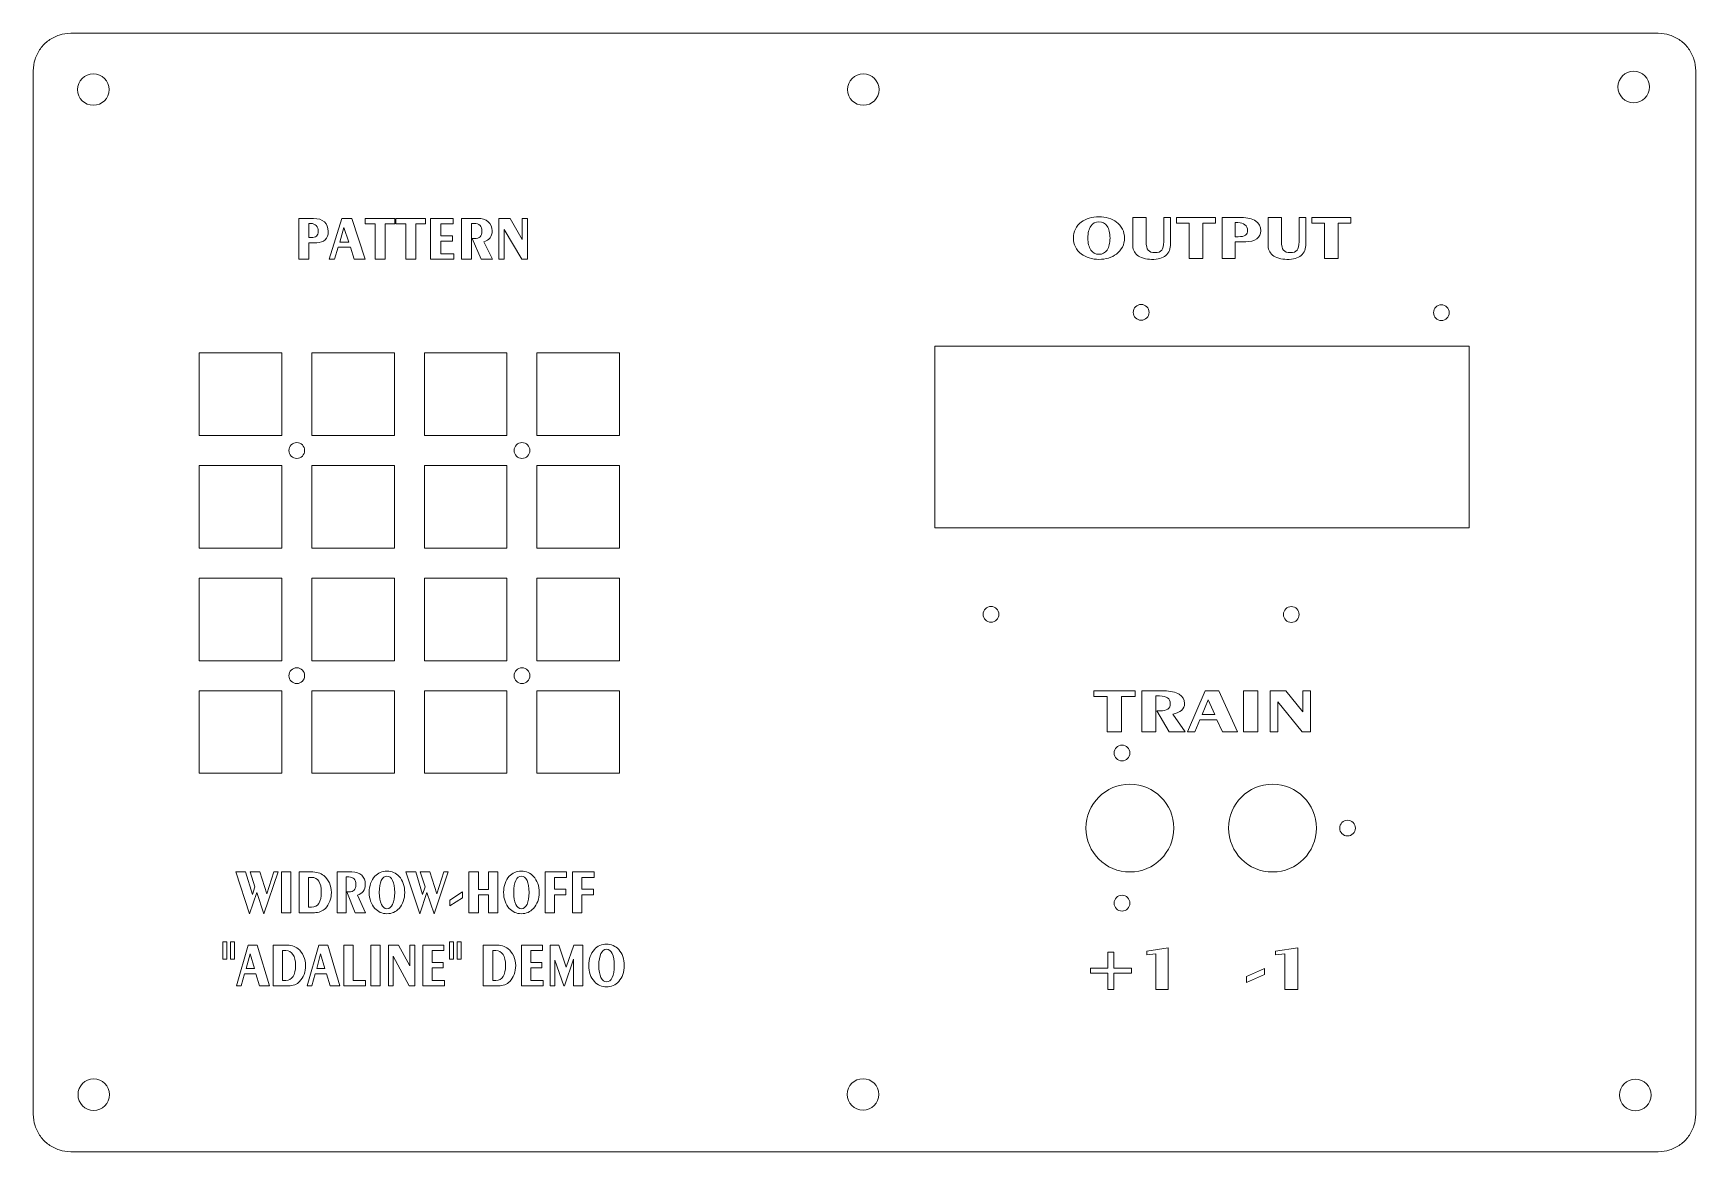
# Model space of a CAD drawing. Header units: millimetres. Extents: x -293 to -72, y 45 to 194.
import ezdxf

# ---------------------------------------------------------------- set-up
doc = ezdxf.new("R2010")
doc.units = ezdxf.units.MM
doc.header["$MEASUREMENT"] = 0
doc.layers.add('layer 1', color=7, linetype='Continuous')

msp = doc.modelspace()

# ---------------------------------------------------------------- linework, layer by layer
at = {"layer": 'layer 1', "color": 242, "lineweight": 18}
for points, knots in [([(-288.2346, 193.6658), (-288.2346, 193.6658), (-76.7346, 193.6658), (-76.7346, 193.6658), (-76.7346, 193.6658), (-76.2088, 193.6658), (-75.6896, 193.5835), (-75.1895, 193.4211), (-75.1895, 193.4211), (-74.6895, 193.2586), (-74.221, 193.0199), (-73.7957, 192.7109), (-73.7957, 192.7109), (-73.3703, 192.4018), (-72.9986, 192.0301), (-72.6895, 191.6047), (-72.6895, 191.6047), (-72.3805, 191.1794), (-72.1418, 190.7109), (-71.9793, 190.2109), (-71.9793, 190.2109), (-71.8169, 189.7108), (-71.7346, 189.1916), (-71.7346, 188.6658), (-71.7346, 188.6658), (-71.7346, 188.6658), (-71.7346, 49.6658), (-71.7346, 49.6658), (-71.7346, 49.6658), (-71.7346, 49.1401), (-71.8169, 48.6208), (-71.9793, 48.1207), (-71.9793, 48.1207), (-72.1418, 47.6207), (-72.3805, 47.1522), (-72.6895, 46.7269), (-72.6895, 46.7269), (-72.9986, 46.3015), (-73.3703, 45.9297), (-73.7957, 45.6207), (-73.7957, 45.6207), (-74.221, 45.3117), (-74.6895, 45.073), (-75.1895, 44.9105), (-75.1895, 44.9105), (-75.6896, 44.748), (-76.2088, 44.6658), (-76.7346, 44.6658), (-76.7346, 44.6658), (-76.7346, 44.6658), (-288.2346, 44.6658), (-288.2346, 44.6658), (-288.2346, 44.6658), (-288.7604, 44.6658), (-289.2797, 44.748), (-289.7797, 44.9105), (-289.7797, 44.9105), (-290.2797, 45.073), (-290.7482, 45.3117), (-291.1735, 45.6207), (-291.1735, 45.6207), (-291.5989, 45.9297), (-291.9707, 46.3015), (-292.2797, 46.7269), (-292.2797, 46.7269), (-292.5887, 47.1522), (-292.8274, 47.6207), (-292.9899, 48.1207), (-292.9899, 48.1207), (-293.1524, 48.6208), (-293.2346, 49.1401), (-293.2346, 49.6658), (-293.2346, 49.6658), (-293.2346, 49.6658), (-293.2346, 188.6658), (-293.2346, 188.6658), (-293.2346, 188.6658), (-293.2346, 189.1916), (-293.1524, 189.7108), (-292.9899, 190.2109), (-292.9899, 190.2109), (-292.8274, 190.7109), (-292.5887, 191.1794), (-292.2797, 191.6047), (-292.2797, 191.6047), (-291.9707, 192.0301), (-291.5989, 192.4018), (-291.1735, 192.7109), (-291.1735, 192.7109), (-290.7482, 193.0199), (-290.2797, 193.2586), (-289.7797, 193.4211), (-289.7797, 193.4211), (-289.2797, 193.5835), (-288.7604, 193.6658), (-288.2346, 193.6658)], [0, 0, 0, 0, 0.04, 0.04, 0.04, 0.04, 0.08, 0.08, 0.08, 0.08, 0.12, 0.12, 0.12, 0.12, 0.16, 0.16, 0.16, 0.16, 0.2, 0.2, 0.2, 0.2, 0.24, 0.24, 0.24, 0.24, 0.28, 0.28, 0.28, 0.28, 0.32, 0.32, 0.32, 0.32, 0.36, 0.36, 0.36, 0.36, 0.4, 0.4, 0.4, 0.4, 0.44, 0.44, 0.44, 0.44, 0.48, 0.48, 0.48, 0.48, 0.52, 0.52, 0.52, 0.52, 0.56, 0.56, 0.56, 0.56, 0.6, 0.6, 0.6, 0.6, 0.64, 0.64, 0.64, 0.64, 0.68, 0.68, 0.68, 0.68, 0.72, 0.72, 0.72, 0.72, 0.76, 0.76, 0.76, 0.76, 0.8, 0.8, 0.8, 0.8, 0.84, 0.84, 0.84, 0.84, 0.88, 0.88, 0.88, 0.88, 0.92, 0.92, 0.92, 0.92, 1, 1, 1, 1]), ([(-82.0966, 186.508), (-82.0966, 187.6678), (-81.1563, 188.608), (-79.9965, 188.608), (-79.9965, 188.608), (-78.8368, 188.608), (-77.8966, 187.6678), (-77.8966, 186.508), (-77.8966, 186.508), (-77.8966, 185.3482), (-78.8368, 184.408), (-79.9965, 184.408), (-79.9965, 184.408), (-81.1563, 184.408), (-82.0966, 185.3482), (-82.0966, 186.508)], [0, 0, 0, 0, 0.2, 0.2, 0.2, 0.2, 0.4, 0.4, 0.4, 0.4, 0.6, 0.6, 0.6, 0.6, 1, 1, 1, 1]), ([(-287.3301, 186.1662), (-287.3301, 187.326), (-286.3899, 188.2662), (-285.2301, 188.2662), (-285.2301, 188.2662), (-284.0703, 188.2662), (-283.1301, 187.326), (-283.1301, 186.1662), (-283.1301, 186.1662), (-283.1301, 185.0064), (-284.0703, 184.0662), (-285.2301, 184.0662), (-285.2301, 184.0662), (-286.3899, 184.0662), (-287.3301, 185.0064), (-287.3301, 186.1662)], [0, 0, 0, 0, 0.2, 0.2, 0.2, 0.2, 0.4, 0.4, 0.4, 0.4, 0.6, 0.6, 0.6, 0.6, 1, 1, 1, 1]), ([(-184.7517, 186.1662), (-184.7517, 187.326), (-183.8115, 188.2662), (-182.6517, 188.2662), (-182.6517, 188.2662), (-181.4919, 188.2662), (-180.5517, 187.326), (-180.5517, 186.1662), (-180.5517, 186.1662), (-180.5517, 185.0064), (-181.4919, 184.0662), (-182.6517, 184.0662), (-182.6517, 184.0662), (-183.8115, 184.0662), (-184.7517, 185.0064), (-184.7517, 186.1662)], [0, 0, 0, 0, 0.2, 0.2, 0.2, 0.2, 0.4, 0.4, 0.4, 0.4, 0.6, 0.6, 0.6, 0.6, 1, 1, 1, 1]), ([(-146.6717, 156.4855), (-146.6717, 157.0654), (-146.2016, 157.5355), (-145.6218, 157.5355), (-145.6218, 157.5355), (-145.0419, 157.5355), (-144.5717, 157.0654), (-144.5717, 156.4855), (-144.5717, 156.4855), (-144.5717, 155.9056), (-145.0419, 155.4355), (-145.6218, 155.4355), (-145.6218, 155.4355), (-146.2016, 155.4355), (-146.6717, 155.9056), (-146.6717, 156.4855)], [0, 0, 0, 0, 0.2, 0.2, 0.2, 0.2, 0.4, 0.4, 0.4, 0.4, 0.6, 0.6, 0.6, 0.6, 1, 1, 1, 1]), ([(-106.6735, 156.4484), (-106.6735, 157.0283), (-106.2034, 157.4984), (-105.6235, 157.4984), (-105.6235, 157.4984), (-105.0436, 157.4984), (-104.5735, 157.0283), (-104.5735, 156.4484), (-104.5735, 156.4484), (-104.5735, 155.8685), (-105.0436, 155.3984), (-105.6235, 155.3984), (-105.6235, 155.3984), (-106.2034, 155.3984), (-106.6735, 155.8685), (-106.6735, 156.4484)], [0, 0, 0, 0, 0.2, 0.2, 0.2, 0.2, 0.4, 0.4, 0.4, 0.4, 0.6, 0.6, 0.6, 0.6, 1, 1, 1, 1]), ([(-271.1235, 151.0826), (-271.1235, 151.0826), (-260.1235, 151.0826), (-260.1235, 151.0826), (-260.1235, 151.0826), (-260.1235, 151.0826), (-260.1235, 140.0826), (-260.1235, 140.0826), (-260.1235, 140.0826), (-260.1235, 140.0826), (-271.1235, 140.0826), (-271.1235, 140.0826), (-271.1235, 140.0826), (-271.1235, 140.0826), (-271.1235, 151.0826), (-271.1235, 151.0826)], [0, 0, 0, 0, 0.2, 0.2, 0.2, 0.2, 0.4, 0.4, 0.4, 0.4, 0.6, 0.6, 0.6, 0.6, 1, 1, 1, 1]), ([(-256.1235, 151.0826), (-256.1235, 151.0826), (-245.1235, 151.0826), (-245.1235, 151.0826), (-245.1235, 151.0826), (-245.1235, 151.0826), (-245.1235, 140.0826), (-245.1235, 140.0826), (-245.1235, 140.0826), (-245.1235, 140.0826), (-256.1235, 140.0826), (-256.1235, 140.0826), (-256.1235, 140.0826), (-256.1235, 140.0826), (-256.1235, 151.0826), (-256.1235, 151.0826)], [0, 0, 0, 0, 0.2, 0.2, 0.2, 0.2, 0.4, 0.4, 0.4, 0.4, 0.6, 0.6, 0.6, 0.6, 1, 1, 1, 1]), ([(-241.1235, 151.0826), (-241.1235, 151.0826), (-230.1235, 151.0826), (-230.1235, 151.0826), (-230.1235, 151.0826), (-230.1235, 151.0826), (-230.1235, 140.0826), (-230.1235, 140.0826), (-230.1235, 140.0826), (-230.1235, 140.0826), (-241.1235, 140.0826), (-241.1235, 140.0826), (-241.1235, 140.0826), (-241.1235, 140.0826), (-241.1235, 151.0826), (-241.1235, 151.0826)], [0, 0, 0, 0, 0.2, 0.2, 0.2, 0.2, 0.4, 0.4, 0.4, 0.4, 0.6, 0.6, 0.6, 0.6, 1, 1, 1, 1]), ([(-226.1235, 151.0826), (-226.1235, 151.0826), (-215.1235, 151.0826), (-215.1235, 151.0826), (-215.1235, 151.0826), (-215.1235, 151.0826), (-215.1235, 140.0826), (-215.1235, 140.0826), (-215.1235, 140.0826), (-215.1235, 140.0826), (-226.1235, 140.0826), (-226.1235, 140.0826), (-226.1235, 140.0826), (-226.1235, 140.0826), (-226.1235, 151.0826), (-226.1235, 151.0826)], [0, 0, 0, 0, 0.2, 0.2, 0.2, 0.2, 0.4, 0.4, 0.4, 0.4, 0.6, 0.6, 0.6, 0.6, 1, 1, 1, 1]), ([(-173.1235, 151.9826), (-173.1235, 151.9826), (-101.9235, 151.9826), (-101.9235, 151.9826), (-101.9235, 151.9826), (-101.9235, 151.9826), (-101.9235, 127.7826), (-101.9235, 127.7826), (-101.9235, 127.7826), (-101.9235, 127.7826), (-173.1235, 127.7826), (-173.1235, 127.7826), (-173.1235, 127.7826), (-173.1235, 127.7826), (-173.1235, 151.9826), (-173.1235, 151.9826)], [0, 0, 0, 0, 0.2, 0.2, 0.2, 0.2, 0.4, 0.4, 0.4, 0.4, 0.6, 0.6, 0.6, 0.6, 1, 1, 1, 1]), ([(-259.1735, 138.0826), (-259.1735, 138.6625), (-258.7034, 139.1326), (-258.1235, 139.1326), (-258.1235, 139.1326), (-257.5436, 139.1326), (-257.0735, 138.6625), (-257.0735, 138.0826), (-257.0735, 138.0826), (-257.0735, 137.5027), (-257.5436, 137.0326), (-258.1235, 137.0326), (-258.1235, 137.0326), (-258.7034, 137.0326), (-259.1735, 137.5027), (-259.1735, 138.0826)], [0, 0, 0, 0, 0.2, 0.2, 0.2, 0.2, 0.4, 0.4, 0.4, 0.4, 0.6, 0.6, 0.6, 0.6, 1, 1, 1, 1]), ([(-229.1735, 138.0826), (-229.1735, 138.6625), (-228.7034, 139.1326), (-228.1235, 139.1326), (-228.1235, 139.1326), (-227.5436, 139.1326), (-227.0735, 138.6625), (-227.0735, 138.0826), (-227.0735, 138.0826), (-227.0735, 137.5027), (-227.5436, 137.0326), (-228.1235, 137.0326), (-228.1235, 137.0326), (-228.7034, 137.0326), (-229.1735, 137.5027), (-229.1735, 138.0826)], [0, 0, 0, 0, 0.2, 0.2, 0.2, 0.2, 0.4, 0.4, 0.4, 0.4, 0.6, 0.6, 0.6, 0.6, 1, 1, 1, 1]), ([(-271.1235, 136.0826), (-271.1235, 136.0826), (-260.1235, 136.0826), (-260.1235, 136.0826), (-260.1235, 136.0826), (-260.1235, 136.0826), (-260.1235, 125.0826), (-260.1235, 125.0826), (-260.1235, 125.0826), (-260.1235, 125.0826), (-271.1235, 125.0826), (-271.1235, 125.0826), (-271.1235, 125.0826), (-271.1235, 125.0826), (-271.1235, 136.0826), (-271.1235, 136.0826)], [0, 0, 0, 0, 0.2, 0.2, 0.2, 0.2, 0.4, 0.4, 0.4, 0.4, 0.6, 0.6, 0.6, 0.6, 1, 1, 1, 1]), ([(-256.1235, 136.0826), (-256.1235, 136.0826), (-245.1235, 136.0826), (-245.1235, 136.0826), (-245.1235, 136.0826), (-245.1235, 136.0826), (-245.1235, 125.0826), (-245.1235, 125.0826), (-245.1235, 125.0826), (-245.1235, 125.0826), (-256.1235, 125.0826), (-256.1235, 125.0826), (-256.1235, 125.0826), (-256.1235, 125.0826), (-256.1235, 136.0826), (-256.1235, 136.0826)], [0, 0, 0, 0, 0.2, 0.2, 0.2, 0.2, 0.4, 0.4, 0.4, 0.4, 0.6, 0.6, 0.6, 0.6, 1, 1, 1, 1]), ([(-241.1235, 136.0826), (-241.1235, 136.0826), (-230.1235, 136.0826), (-230.1235, 136.0826), (-230.1235, 136.0826), (-230.1235, 136.0826), (-230.1235, 125.0826), (-230.1235, 125.0826), (-230.1235, 125.0826), (-230.1235, 125.0826), (-241.1235, 125.0826), (-241.1235, 125.0826), (-241.1235, 125.0826), (-241.1235, 125.0826), (-241.1235, 136.0826), (-241.1235, 136.0826)], [0, 0, 0, 0, 0.2, 0.2, 0.2, 0.2, 0.4, 0.4, 0.4, 0.4, 0.6, 0.6, 0.6, 0.6, 1, 1, 1, 1]), ([(-226.1235, 136.0826), (-226.1235, 136.0826), (-215.1235, 136.0826), (-215.1235, 136.0826), (-215.1235, 136.0826), (-215.1235, 136.0826), (-215.1235, 125.0826), (-215.1235, 125.0826), (-215.1235, 125.0826), (-215.1235, 125.0826), (-226.1235, 125.0826), (-226.1235, 125.0826), (-226.1235, 125.0826), (-226.1235, 125.0826), (-226.1235, 136.0826), (-226.1235, 136.0826)], [0, 0, 0, 0, 0.2, 0.2, 0.2, 0.2, 0.4, 0.4, 0.4, 0.4, 0.6, 0.6, 0.6, 0.6, 1, 1, 1, 1]), ([(-271.1235, 121.0826), (-271.1235, 121.0826), (-260.1235, 121.0826), (-260.1235, 121.0826), (-260.1235, 121.0826), (-260.1235, 121.0826), (-260.1235, 110.0826), (-260.1235, 110.0826), (-260.1235, 110.0826), (-260.1235, 110.0826), (-271.1235, 110.0826), (-271.1235, 110.0826), (-271.1235, 110.0826), (-271.1235, 110.0826), (-271.1235, 121.0826), (-271.1235, 121.0826)], [0, 0, 0, 0, 0.2, 0.2, 0.2, 0.2, 0.4, 0.4, 0.4, 0.4, 0.6, 0.6, 0.6, 0.6, 1, 1, 1, 1]), ([(-256.1235, 121.0826), (-256.1235, 121.0826), (-245.1235, 121.0826), (-245.1235, 121.0826), (-245.1235, 121.0826), (-245.1235, 121.0826), (-245.1235, 110.0826), (-245.1235, 110.0826), (-245.1235, 110.0826), (-245.1235, 110.0826), (-256.1235, 110.0826), (-256.1235, 110.0826), (-256.1235, 110.0826), (-256.1235, 110.0826), (-256.1235, 121.0826), (-256.1235, 121.0826)], [0, 0, 0, 0, 0.2, 0.2, 0.2, 0.2, 0.4, 0.4, 0.4, 0.4, 0.6, 0.6, 0.6, 0.6, 1, 1, 1, 1]), ([(-241.1235, 121.0826), (-241.1235, 121.0826), (-230.1235, 121.0826), (-230.1235, 121.0826), (-230.1235, 121.0826), (-230.1235, 121.0826), (-230.1235, 110.0826), (-230.1235, 110.0826), (-230.1235, 110.0826), (-230.1235, 110.0826), (-241.1235, 110.0826), (-241.1235, 110.0826), (-241.1235, 110.0826), (-241.1235, 110.0826), (-241.1235, 121.0826), (-241.1235, 121.0826)], [0, 0, 0, 0, 0.2, 0.2, 0.2, 0.2, 0.4, 0.4, 0.4, 0.4, 0.6, 0.6, 0.6, 0.6, 1, 1, 1, 1]), ([(-226.1235, 121.0826), (-226.1235, 121.0826), (-215.1235, 121.0826), (-215.1235, 121.0826), (-215.1235, 121.0826), (-215.1235, 121.0826), (-215.1235, 110.0826), (-215.1235, 110.0826), (-215.1235, 110.0826), (-215.1235, 110.0826), (-226.1235, 110.0826), (-226.1235, 110.0826), (-226.1235, 110.0826), (-226.1235, 110.0826), (-226.1235, 121.0826), (-226.1235, 121.0826)], [0, 0, 0, 0, 0.2, 0.2, 0.2, 0.2, 0.4, 0.4, 0.4, 0.4, 0.6, 0.6, 0.6, 0.6, 1, 1, 1, 1]), ([(-166.6736, 116.2524), (-166.6736, 116.8323), (-166.2034, 117.3024), (-165.6235, 117.3024), (-165.6235, 117.3024), (-165.0436, 117.3024), (-164.5736, 116.8323), (-164.5736, 116.2524), (-164.5736, 116.2524), (-164.5736, 115.6725), (-165.0436, 115.2025), (-165.6235, 115.2025), (-165.6235, 115.2025), (-166.2034, 115.2025), (-166.6736, 115.6725), (-166.6736, 116.2524)], [0, 0, 0, 0, 0.2, 0.2, 0.2, 0.2, 0.4, 0.4, 0.4, 0.4, 0.6, 0.6, 0.6, 0.6, 1, 1, 1, 1]), ([(-126.6735, 116.2337), (-126.6735, 116.8136), (-126.2034, 117.2837), (-125.6235, 117.2837), (-125.6235, 117.2837), (-125.0436, 117.2837), (-124.5735, 116.8136), (-124.5735, 116.2337), (-124.5735, 116.2337), (-124.5735, 115.6538), (-125.0436, 115.1837), (-125.6235, 115.1837), (-125.6235, 115.1837), (-126.2034, 115.1837), (-126.6735, 115.6538), (-126.6735, 116.2337)], [0, 0, 0, 0, 0.2, 0.2, 0.2, 0.2, 0.4, 0.4, 0.4, 0.4, 0.6, 0.6, 0.6, 0.6, 1, 1, 1, 1]), ([(-259.1735, 108.0826), (-259.1735, 108.6625), (-258.7034, 109.1326), (-258.1235, 109.1326), (-258.1235, 109.1326), (-257.5436, 109.1326), (-257.0735, 108.6625), (-257.0735, 108.0826), (-257.0735, 108.0826), (-257.0735, 107.5027), (-257.5436, 107.0326), (-258.1235, 107.0326), (-258.1235, 107.0326), (-258.7034, 107.0326), (-259.1735, 107.5027), (-259.1735, 108.0826)], [0, 0, 0, 0, 0.2, 0.2, 0.2, 0.2, 0.4, 0.4, 0.4, 0.4, 0.6, 0.6, 0.6, 0.6, 1, 1, 1, 1]), ([(-229.1735, 108.0826), (-229.1735, 108.6625), (-228.7034, 109.1326), (-228.1235, 109.1326), (-228.1235, 109.1326), (-227.5436, 109.1326), (-227.0735, 108.6625), (-227.0735, 108.0826), (-227.0735, 108.0826), (-227.0735, 107.5027), (-227.5436, 107.0326), (-228.1235, 107.0326), (-228.1235, 107.0326), (-228.7034, 107.0326), (-229.1735, 107.5027), (-229.1735, 108.0826)], [0, 0, 0, 0, 0.2, 0.2, 0.2, 0.2, 0.4, 0.4, 0.4, 0.4, 0.6, 0.6, 0.6, 0.6, 1, 1, 1, 1]), ([(-271.1235, 106.0826), (-271.1235, 106.0826), (-260.1235, 106.0826), (-260.1235, 106.0826), (-260.1235, 106.0826), (-260.1235, 106.0826), (-260.1235, 95.0826), (-260.1235, 95.0826), (-260.1235, 95.0826), (-260.1235, 95.0826), (-271.1235, 95.0826), (-271.1235, 95.0826), (-271.1235, 95.0826), (-271.1235, 95.0826), (-271.1235, 106.0826), (-271.1235, 106.0826)], [0, 0, 0, 0, 0.2, 0.2, 0.2, 0.2, 0.4, 0.4, 0.4, 0.4, 0.6, 0.6, 0.6, 0.6, 1, 1, 1, 1]), ([(-256.1235, 106.0826), (-256.1235, 106.0826), (-245.1235, 106.0826), (-245.1235, 106.0826), (-245.1235, 106.0826), (-245.1235, 106.0826), (-245.1235, 95.0826), (-245.1235, 95.0826), (-245.1235, 95.0826), (-245.1235, 95.0826), (-256.1235, 95.0826), (-256.1235, 95.0826), (-256.1235, 95.0826), (-256.1235, 95.0826), (-256.1235, 106.0826), (-256.1235, 106.0826)], [0, 0, 0, 0, 0.2, 0.2, 0.2, 0.2, 0.4, 0.4, 0.4, 0.4, 0.6, 0.6, 0.6, 0.6, 1, 1, 1, 1]), ([(-241.1235, 106.0826), (-241.1235, 106.0826), (-230.1235, 106.0826), (-230.1235, 106.0826), (-230.1235, 106.0826), (-230.1235, 106.0826), (-230.1235, 95.0826), (-230.1235, 95.0826), (-230.1235, 95.0826), (-230.1235, 95.0826), (-241.1235, 95.0826), (-241.1235, 95.0826), (-241.1235, 95.0826), (-241.1235, 95.0826), (-241.1235, 106.0826), (-241.1235, 106.0826)], [0, 0, 0, 0, 0.2, 0.2, 0.2, 0.2, 0.4, 0.4, 0.4, 0.4, 0.6, 0.6, 0.6, 0.6, 1, 1, 1, 1]), ([(-226.1235, 106.0826), (-226.1235, 106.0826), (-215.1235, 106.0826), (-215.1235, 106.0826), (-215.1235, 106.0826), (-215.1235, 106.0826), (-215.1235, 95.0826), (-215.1235, 95.0826), (-215.1235, 95.0826), (-215.1235, 95.0826), (-226.1235, 95.0826), (-226.1235, 95.0826), (-226.1235, 95.0826), (-226.1235, 95.0826), (-226.1235, 106.0826), (-226.1235, 106.0826)], [0, 0, 0, 0, 0.2, 0.2, 0.2, 0.2, 0.4, 0.4, 0.4, 0.4, 0.6, 0.6, 0.6, 0.6, 1, 1, 1, 1]), ([(-149.2235, 97.7826), (-149.2235, 98.3625), (-148.7534, 98.8326), (-148.1735, 98.8326), (-148.1735, 98.8326), (-147.5936, 98.8326), (-147.1235, 98.3625), (-147.1235, 97.7826), (-147.1235, 97.7826), (-147.1235, 97.2027), (-147.5936, 96.7326), (-148.1735, 96.7326), (-148.1735, 96.7326), (-148.7534, 96.7326), (-149.2235, 97.2027), (-149.2235, 97.7826)], [0, 0, 0, 0, 0.2, 0.2, 0.2, 0.2, 0.4, 0.4, 0.4, 0.4, 0.6, 0.6, 0.6, 0.6, 1, 1, 1, 1]), ([(-152.9735, 87.7826), (-152.9735, 91.0134), (-150.3544, 93.6326), (-147.1235, 93.6326), (-147.1235, 93.6326), (-143.8926, 93.6326), (-141.2735, 91.0134), (-141.2735, 87.7826), (-141.2735, 87.7826), (-141.2735, 84.5517), (-143.8926, 81.9326), (-147.1235, 81.9326), (-147.1235, 81.9326), (-150.3544, 81.9326), (-152.9735, 84.5517), (-152.9735, 87.7826)], [0, 0, 0, 0, 0.2, 0.2, 0.2, 0.2, 0.4, 0.4, 0.4, 0.4, 0.6, 0.6, 0.6, 0.6, 1, 1, 1, 1]), ([(-133.9735, 87.7826), (-133.9735, 91.0134), (-131.3544, 93.6326), (-128.1235, 93.6326), (-128.1235, 93.6326), (-124.8926, 93.6326), (-122.2735, 91.0134), (-122.2735, 87.7826), (-122.2735, 87.7826), (-122.2735, 84.5517), (-124.8926, 81.9326), (-128.1235, 81.9326), (-128.1235, 81.9326), (-131.3544, 81.9326), (-133.9735, 84.5517), (-133.9735, 87.7826)], [0, 0, 0, 0, 0.2, 0.2, 0.2, 0.2, 0.4, 0.4, 0.4, 0.4, 0.6, 0.6, 0.6, 0.6, 1, 1, 1, 1]), ([(-119.1735, 87.7826), (-119.1735, 88.3625), (-118.7034, 88.8326), (-118.1235, 88.8326), (-118.1235, 88.8326), (-117.5436, 88.8326), (-117.0735, 88.3625), (-117.0735, 87.7826), (-117.0735, 87.7826), (-117.0735, 87.2027), (-117.5436, 86.7326), (-118.1235, 86.7326), (-118.1235, 86.7326), (-118.7034, 86.7326), (-119.1735, 87.2027), (-119.1735, 87.7826)], [0, 0, 0, 0, 0.2, 0.2, 0.2, 0.2, 0.4, 0.4, 0.4, 0.4, 0.6, 0.6, 0.6, 0.6, 1, 1, 1, 1]), ([(-149.2235, 77.7826), (-149.2235, 78.3625), (-148.7534, 78.8326), (-148.1735, 78.8326), (-148.1735, 78.8326), (-147.5936, 78.8326), (-147.1235, 78.3625), (-147.1235, 77.7826), (-147.1235, 77.7826), (-147.1235, 77.2027), (-147.5936, 76.7326), (-148.1735, 76.7326), (-148.1735, 76.7326), (-148.7534, 76.7326), (-149.2235, 77.2027), (-149.2235, 77.7826)], [0, 0, 0, 0, 0.2, 0.2, 0.2, 0.2, 0.4, 0.4, 0.4, 0.4, 0.6, 0.6, 0.6, 0.6, 1, 1, 1, 1]), ([(-287.2714, 52.2717), (-287.2714, 53.4315), (-286.3312, 54.3717), (-285.1714, 54.3717), (-285.1714, 54.3717), (-284.0116, 54.3717), (-283.0714, 53.4315), (-283.0714, 52.2717), (-283.0714, 52.2717), (-283.0714, 51.1119), (-284.0116, 50.1717), (-285.1714, 50.1717), (-285.1714, 50.1717), (-286.3312, 50.1717), (-287.2714, 51.1119), (-287.2714, 52.2717)], [0, 0, 0, 0, 0.2, 0.2, 0.2, 0.2, 0.4, 0.4, 0.4, 0.4, 0.6, 0.6, 0.6, 0.6, 1, 1, 1, 1]), ([(-184.7796, 52.2972), (-184.7796, 53.457), (-183.8394, 54.3971), (-182.6796, 54.3971), (-182.6796, 54.3971), (-181.5197, 54.3971), (-180.5796, 53.457), (-180.5796, 52.2972), (-180.5796, 52.2972), (-180.5796, 51.1374), (-181.5197, 50.1972), (-182.6796, 50.1972), (-182.6796, 50.1972), (-183.8394, 50.1972), (-184.7796, 51.1374), (-184.7796, 52.2972)], [0, 0, 0, 0, 0.2, 0.2, 0.2, 0.2, 0.4, 0.4, 0.4, 0.4, 0.6, 0.6, 0.6, 0.6, 1, 1, 1, 1]), ([(-81.8928, 52.219), (-81.8928, 53.3788), (-80.9526, 54.319), (-79.7928, 54.319), (-79.7928, 54.319), (-78.633, 54.319), (-77.6928, 53.3788), (-77.6928, 52.219), (-77.6928, 52.219), (-77.6928, 51.0592), (-78.633, 50.119), (-79.7928, 50.119), (-79.7928, 50.119), (-80.9526, 50.119), (-81.8928, 51.0592), (-81.8928, 52.219)], [0, 0, 0, 0, 0.2, 0.2, 0.2, 0.2, 0.4, 0.4, 0.4, 0.4, 0.6, 0.6, 0.6, 0.6, 1, 1, 1, 1])]:
    msp.add_open_spline(points, degree=3, knots=knots, dxfattribs=at)
at = {"layer": 'layer 1', "color": 251, "lineweight": 18}
for points, knots in [([(-257.8349, 163.5544), (-257.8349, 163.5544), (-257.8349, 168.9947), (-257.8349, 168.9947), (-257.8349, 168.9947), (-257.8349, 168.9947), (-255.8964, 168.9947), (-255.8964, 168.9947), (-255.8964, 168.9947), (-255.2745, 168.9947), (-254.7917, 168.8414), (-254.4481, 168.5349), (-254.4481, 168.5349), (-254.1044, 168.2283), (-253.9326, 167.7984), (-253.9326, 167.245), (-253.9326, 167.245), (-253.9326, 166.792), (-254.0699, 166.4319), (-254.3446, 166.1647), (-254.3446, 166.1647), (-254.6193, 165.8975), (-254.9902, 165.7639), (-255.4572, 165.7639), (-255.4572, 165.7639), (-255.4572, 165.7639), (-256.5136, 165.7639), (-256.5136, 165.7639), (-256.5136, 165.7639), (-256.5136, 165.7639), (-256.5136, 163.5544), (-256.5136, 163.5544), (-256.5136, 163.5544), (-256.5136, 163.5544), (-257.8349, 163.5544), (-257.8349, 163.5544)], [0, 0, 0, 0, 0.1, 0.1, 0.1, 0.1, 0.2, 0.2, 0.2, 0.2, 0.3, 0.3, 0.3, 0.3, 0.4, 0.4, 0.4, 0.4, 0.5, 0.5, 0.5, 0.5, 0.6, 0.6, 0.6, 0.6, 0.7, 0.7, 0.7, 0.7, 0.8, 0.8, 0.8, 0.8, 1, 1, 1, 1]), ([(-253.791, 163.5544), (-253.791, 163.5544), (-252.1248, 168.9947), (-252.1248, 168.9947), (-252.1248, 168.9947), (-252.1248, 168.9947), (-250.8108, 168.9947), (-250.8108, 168.9947), (-250.8108, 168.9947), (-250.8108, 168.9947), (-249.032, 163.5544), (-249.032, 163.5544), (-249.032, 163.5544), (-249.032, 163.5544), (-250.4768, 163.5544), (-250.4768, 163.5544), (-250.4768, 163.5544), (-250.4768, 163.5544), (-250.9886, 165.1617), (-250.9886, 165.1617), (-250.9886, 165.1617), (-250.9886, 165.1617), (-252.6185, 165.1617), (-252.6185, 165.1617), (-252.6185, 165.1617), (-252.6185, 165.1617), (-253.1013, 163.5544), (-253.1013, 163.5544), (-253.1013, 163.5544), (-253.1013, 163.5544), (-253.791, 163.5544), (-253.791, 163.5544)], [0, 0, 0, 0, 0.11111111, 0.11111111, 0.11111111, 0.11111111, 0.22222222, 0.22222222, 0.22222222, 0.22222222, 0.33333333, 0.33333333, 0.33333333, 0.33333333, 0.44444444, 0.44444444, 0.44444444, 0.44444444, 0.55555556, 0.55555556, 0.55555556, 0.55555556, 0.66666667, 0.66666667, 0.66666667, 0.66666667, 0.77777778, 0.77777778, 0.77777778, 0.77777778, 1, 1, 1, 1]), ([(-247.6962, 163.5544), (-247.6962, 163.5544), (-247.6962, 168.2622), (-247.6962, 168.2622), (-247.6962, 168.2622), (-247.6962, 168.2622), (-248.9921, 168.2622), (-248.9921, 168.2622), (-248.9921, 168.2622), (-248.9921, 168.2622), (-248.9921, 168.9947), (-248.9921, 168.9947), (-248.9921, 168.9947), (-248.9921, 168.9947), (-245.0426, 168.9947), (-245.0426, 168.9947), (-245.0426, 168.9947), (-245.0426, 168.9947), (-245.0426, 168.2622), (-245.0426, 168.2622), (-245.0426, 168.2622), (-245.0426, 168.2622), (-246.3349, 168.2622), (-246.3349, 168.2622), (-246.3349, 168.2622), (-246.3349, 168.2622), (-246.3349, 163.5544), (-246.3349, 163.5544), (-246.3349, 163.5544), (-246.3349, 163.5544), (-247.6962, 163.5544), (-247.6962, 163.5544)], [0, 0, 0, 0, 0.11111111, 0.11111111, 0.11111111, 0.11111111, 0.22222222, 0.22222222, 0.22222222, 0.22222222, 0.33333333, 0.33333333, 0.33333333, 0.33333333, 0.44444444, 0.44444444, 0.44444444, 0.44444444, 0.55555556, 0.55555556, 0.55555556, 0.55555556, 0.66666667, 0.66666667, 0.66666667, 0.66666667, 0.77777778, 0.77777778, 0.77777778, 0.77777778, 1, 1, 1, 1]), ([(-243.616, 163.5544), (-243.616, 163.5544), (-243.616, 168.2622), (-243.616, 168.2622), (-243.616, 168.2622), (-243.616, 168.2622), (-244.9119, 168.2622), (-244.9119, 168.2622), (-244.9119, 168.2622), (-244.9119, 168.2622), (-244.9119, 168.9947), (-244.9119, 168.9947), (-244.9119, 168.9947), (-244.9119, 168.9947), (-240.9624, 168.9947), (-240.9624, 168.9947), (-240.9624, 168.9947), (-240.9624, 168.9947), (-240.9624, 168.2622), (-240.9624, 168.2622), (-240.9624, 168.2622), (-240.9624, 168.2622), (-242.2547, 168.2622), (-242.2547, 168.2622), (-242.2547, 168.2622), (-242.2547, 168.2622), (-242.2547, 163.5544), (-242.2547, 163.5544), (-242.2547, 163.5544), (-242.2547, 163.5544), (-243.616, 163.5544), (-243.616, 163.5544)], [0, 0, 0, 0, 0.11111111, 0.11111111, 0.11111111, 0.11111111, 0.22222222, 0.22222222, 0.22222222, 0.22222222, 0.33333333, 0.33333333, 0.33333333, 0.33333333, 0.44444444, 0.44444444, 0.44444444, 0.44444444, 0.55555556, 0.55555556, 0.55555556, 0.55555556, 0.66666667, 0.66666667, 0.66666667, 0.66666667, 0.77777778, 0.77777778, 0.77777778, 0.77777778, 1, 1, 1, 1]), ([(-240.309, 163.5544), (-240.309, 163.5544), (-240.309, 168.9947), (-240.309, 168.9947), (-240.309, 168.9947), (-240.309, 168.9947), (-237.2706, 168.9947), (-237.2706, 168.9947), (-237.2706, 168.9947), (-237.2706, 168.9947), (-237.2706, 168.2622), (-237.2706, 168.2622), (-237.2706, 168.2622), (-237.2706, 168.2622), (-238.9477, 168.2622), (-238.9477, 168.2622), (-238.9477, 168.2622), (-238.9477, 168.2622), (-238.9477, 166.6794), (-238.9477, 166.6794), (-238.9477, 166.6794), (-238.9477, 166.6794), (-237.3578, 166.6794), (-237.3578, 166.6794), (-237.3578, 166.6794), (-237.3578, 166.6794), (-237.3578, 165.947), (-237.3578, 165.947), (-237.3578, 165.947), (-237.3578, 165.947), (-238.9477, 165.947), (-238.9477, 165.947), (-238.9477, 165.947), (-238.9477, 165.947), (-238.9477, 164.2868), (-238.9477, 164.2868), (-238.9477, 164.2868), (-238.9477, 164.2868), (-237.1799, 164.2868), (-237.1799, 164.2868), (-237.1799, 164.2868), (-237.1799, 164.2868), (-237.1799, 163.5544), (-237.1799, 163.5544), (-237.1799, 163.5544), (-237.1799, 163.5544), (-240.309, 163.5544), (-240.309, 163.5544)], [0, 0, 0, 0, 0.07692308, 0.07692308, 0.07692308, 0.07692308, 0.15384615, 0.15384615, 0.15384615, 0.15384615, 0.23076923, 0.23076923, 0.23076923, 0.23076923, 0.30769231, 0.30769231, 0.30769231, 0.30769231, 0.38461538, 0.38461538, 0.38461538, 0.38461538, 0.46153846, 0.46153846, 0.46153846, 0.46153846, 0.53846154, 0.53846154, 0.53846154, 0.53846154, 0.61538462, 0.61538462, 0.61538462, 0.61538462, 0.69230769, 0.69230769, 0.69230769, 0.69230769, 0.76923077, 0.76923077, 0.76923077, 0.76923077, 0.84615385, 0.84615385, 0.84615385, 0.84615385, 1, 1, 1, 1]), ([(-236.1671, 163.5544), (-236.1671, 163.5544), (-236.1671, 168.9947), (-236.1671, 168.9947), (-236.1671, 168.9947), (-236.1671, 168.9947), (-234.0508, 168.9947), (-234.0508, 168.9947), (-234.0508, 168.9947), (-233.4409, 168.9947), (-232.9624, 168.8462), (-232.6151, 168.5491), (-232.6151, 168.5491), (-232.2678, 168.2521), (-232.0942, 167.8459), (-232.0942, 167.3304), (-232.0942, 167.3304), (-232.0942, 166.9534), (-232.1885, 166.6448), (-232.3773, 166.4048), (-232.3773, 166.4048), (-232.5661, 166.1647), (-232.848, 165.9944), (-233.2231, 165.8941), (-233.2231, 165.8941), (-233.2231, 165.8941), (-232.0506, 163.5544), (-232.0506, 163.5544), (-232.0506, 163.5544), (-232.0506, 163.5544), (-233.5716, 163.5544), (-233.5716, 163.5544), (-233.5716, 163.5544), (-233.5716, 163.5544), (-234.755, 166.3213), (-234.755, 166.3213), (-234.755, 166.3213), (-234.755, 166.3213), (-234.4501, 166.3213), (-234.4501, 166.3213), (-234.4501, 166.3213), (-234.1137, 166.3213), (-233.8638, 166.402), (-233.7005, 166.5634), (-233.7005, 166.5634), (-233.5371, 166.7248), (-233.4554, 166.9697), (-233.4554, 167.2979), (-233.4554, 167.2979), (-233.4554, 167.6451), (-233.5401, 167.9021), (-233.7095, 168.069), (-233.7095, 168.069), (-233.879, 168.2358), (-234.1428, 168.3192), (-234.5009, 168.3192), (-234.5009, 168.3192), (-234.5009, 168.3192), (-234.8458, 168.3192), (-234.8458, 168.3192), (-234.8458, 168.3192), (-234.8458, 168.3192), (-234.8458, 163.5544), (-234.8458, 163.5544), (-234.8458, 163.5544), (-234.8458, 163.5544), (-236.1671, 163.5544), (-236.1671, 163.5544)], [0, 0, 0, 0, 0.05555556, 0.05555556, 0.05555556, 0.05555556, 0.11111111, 0.11111111, 0.11111111, 0.11111111, 0.16666667, 0.16666667, 0.16666667, 0.16666667, 0.22222222, 0.22222222, 0.22222222, 0.22222222, 0.27777778, 0.27777778, 0.27777778, 0.27777778, 0.33333333, 0.33333333, 0.33333333, 0.33333333, 0.38888889, 0.38888889, 0.38888889, 0.38888889, 0.44444444, 0.44444444, 0.44444444, 0.44444444, 0.5, 0.5, 0.5, 0.5, 0.55555556, 0.55555556, 0.55555556, 0.55555556, 0.61111111, 0.61111111, 0.61111111, 0.61111111, 0.66666667, 0.66666667, 0.66666667, 0.66666667, 0.72222222, 0.72222222, 0.72222222, 0.72222222, 0.77777778, 0.77777778, 0.77777778, 0.77777778, 0.83333333, 0.83333333, 0.83333333, 0.83333333, 0.88888889, 0.88888889, 0.88888889, 0.88888889, 1, 1, 1, 1]), ([(-231.1939, 163.5544), (-231.1939, 163.5544), (-231.1939, 168.9947), (-231.1939, 168.9947), (-231.1939, 168.9947), (-231.1939, 168.9947), (-229.702, 168.9947), (-229.702, 168.9947), (-229.702, 168.9947), (-229.702, 168.9947), (-228.0939, 166.2115), (-228.0939, 166.2115), (-228.0939, 166.2115), (-228.0939, 166.2115), (-228.0939, 168.9947), (-228.0939, 168.9947), (-228.0939, 168.9947), (-228.0939, 168.9947), (-227.3642, 168.9947), (-227.3642, 168.9947), (-227.3642, 168.9947), (-227.3642, 168.9947), (-227.3642, 163.5544), (-227.3642, 163.5544), (-227.3642, 163.5544), (-227.3642, 163.5544), (-228.1556, 163.5544), (-228.1556, 163.5544), (-228.1556, 163.5544), (-228.1556, 163.5544), (-230.4752, 167.5298), (-230.4752, 167.5298), (-230.4752, 167.5298), (-230.4752, 167.5298), (-230.4752, 163.5544), (-230.4752, 163.5544), (-230.4752, 163.5544), (-230.4752, 163.5544), (-231.1939, 163.5544), (-231.1939, 163.5544)], [0, 0, 0, 0, 0.09090909, 0.09090909, 0.09090909, 0.09090909, 0.18181818, 0.18181818, 0.18181818, 0.18181818, 0.27272727, 0.27272727, 0.27272727, 0.27272727, 0.36363636, 0.36363636, 0.36363636, 0.36363636, 0.45454545, 0.45454545, 0.45454545, 0.45454545, 0.54545455, 0.54545455, 0.54545455, 0.54545455, 0.63636364, 0.63636364, 0.63636364, 0.63636364, 0.72727273, 0.72727273, 0.72727273, 0.72727273, 0.81818182, 0.81818182, 0.81818182, 0.81818182, 1, 1, 1, 1]), ([(-151.2535, 169.2241), (-150.8089, 169.2241), (-150.3827, 169.1624), (-149.9749, 169.039), (-149.9749, 169.039), (-149.5671, 168.9156), (-149.2161, 168.7412), (-148.9218, 168.5161), (-148.9218, 168.5161), (-148.5668, 168.2476), (-148.2982, 167.9322), (-148.1159, 167.5701), (-148.1159, 167.5701), (-147.9336, 167.2079), (-147.8424, 166.8098), (-147.8424, 166.3758), (-147.8424, 166.3758), (-147.8424, 165.9445), (-147.9343, 165.5491), (-148.1183, 165.1897), (-148.1183, 165.1897), (-148.3022, 164.8302), (-148.57, 164.5163), (-148.9218, 164.2477), (-148.9218, 164.2477), (-149.2193, 164.0226), (-149.5703, 163.8483), (-149.9749, 163.7248), (-149.9749, 163.7248), (-150.3795, 163.6014), (-150.8057, 163.5397), (-151.2535, 163.5397), (-151.2535, 163.5397), (-151.698, 163.5397), (-152.1234, 163.6021), (-152.5296, 163.7269), (-152.5296, 163.7269), (-152.9358, 163.8517), (-153.286, 164.0253), (-153.5803, 164.2477), (-153.5803, 164.2477), (-153.9385, 164.5217), (-154.2079, 164.8391), (-154.3887, 165.1998), (-154.3887, 165.1998), (-154.5694, 165.5606), (-154.6597, 165.958), (-154.6597, 166.3921), (-154.6597, 166.3921), (-154.6597, 166.818), (-154.5678, 167.2127), (-154.3839, 167.5762), (-154.3839, 167.5762), (-154.2, 167.9397), (-153.9321, 168.2557), (-153.5803, 168.5242), (-153.5803, 168.5242), (-153.2892, 168.7467), (-152.9406, 168.9189), (-152.5344, 169.041), (-152.5344, 169.041), (-152.1282, 169.1631), (-151.7012, 169.2241), (-151.2535, 169.2241)], [0, 0, 0, 0, 0.05882353, 0.05882353, 0.05882353, 0.05882353, 0.11764706, 0.11764706, 0.11764706, 0.11764706, 0.17647059, 0.17647059, 0.17647059, 0.17647059, 0.23529412, 0.23529412, 0.23529412, 0.23529412, 0.29411765, 0.29411765, 0.29411765, 0.29411765, 0.35294118, 0.35294118, 0.35294118, 0.35294118, 0.41176471, 0.41176471, 0.41176471, 0.41176471, 0.47058824, 0.47058824, 0.47058824, 0.47058824, 0.52941176, 0.52941176, 0.52941176, 0.52941176, 0.58823529, 0.58823529, 0.58823529, 0.58823529, 0.64705882, 0.64705882, 0.64705882, 0.64705882, 0.70588235, 0.70588235, 0.70588235, 0.70588235, 0.76470588, 0.76470588, 0.76470588, 0.76470588, 0.82352941, 0.82352941, 0.82352941, 0.82352941, 0.88235294, 0.88235294, 0.88235294, 0.88235294, 1, 1, 1, 1]), ([(-152.7263, 166.3839), (-152.7263, 165.7031), (-152.5952, 165.1714), (-152.3329, 164.7889), (-152.3329, 164.7889), (-152.0706, 164.4064), (-151.7108, 164.2152), (-151.2535, 164.2152), (-151.2535, 164.2152), (-150.7929, 164.2152), (-150.4315, 164.4064), (-150.1692, 164.7889), (-150.1692, 164.7889), (-149.9069, 165.1714), (-149.7758, 165.7031), (-149.7758, 166.3839), (-149.7758, 166.3839), (-149.7758, 167.0648), (-149.9062, 167.5958), (-150.1668, 167.9769), (-150.1668, 167.9769), (-150.4275, 168.3581), (-150.7897, 168.5487), (-151.2535, 168.5487), (-151.2535, 168.5487), (-151.714, 168.5487), (-152.0747, 168.3581), (-152.3353, 167.9769), (-152.3353, 167.9769), (-152.596, 167.5958), (-152.7263, 167.0648), (-152.7263, 166.3839)], [0, 0, 0, 0, 0.11111111, 0.11111111, 0.11111111, 0.11111111, 0.22222222, 0.22222222, 0.22222222, 0.22222222, 0.33333333, 0.33333333, 0.33333333, 0.33333333, 0.44444444, 0.44444444, 0.44444444, 0.44444444, 0.55555556, 0.55555556, 0.55555556, 0.55555556, 0.66666667, 0.66666667, 0.66666667, 0.66666667, 0.77777778, 0.77777778, 0.77777778, 0.77777778, 1, 1, 1, 1]), ([(-146.7486, 169.1142), (-146.7486, 169.1142), (-144.9543, 169.1142), (-144.9543, 169.1142), (-144.9543, 169.1142), (-144.9543, 169.1142), (-144.9543, 165.8916), (-144.9543, 165.8916), (-144.9543, 165.8916), (-144.9543, 165.3572), (-144.8647, 164.9815), (-144.6856, 164.7645), (-144.6856, 164.7645), (-144.5065, 164.5475), (-144.2059, 164.4389), (-143.7837, 164.4389), (-143.7837, 164.4389), (-143.3615, 164.4389), (-143.0625, 164.5468), (-142.8866, 164.7624), (-142.8866, 164.7624), (-142.7106, 164.9781), (-142.6227, 165.3545), (-142.6227, 165.8916), (-142.6227, 165.8916), (-142.6227, 165.8916), (-142.6227, 169.1142), (-142.6227, 169.1142), (-142.6227, 169.1142), (-142.6227, 169.1142), (-141.7111, 169.1142), (-141.7111, 169.1142), (-141.7111, 169.1142), (-141.7111, 169.1142), (-141.7111, 165.6475), (-141.7111, 165.6475), (-141.7111, 165.6475), (-141.7111, 164.9449), (-141.9198, 164.4179), (-142.3372, 164.0667), (-142.3372, 164.0667), (-142.7546, 163.7154), (-143.3839, 163.5397), (-144.2251, 163.5397), (-144.2251, 163.5397), (-144.6057, 163.5397), (-144.9687, 163.5919), (-145.3141, 163.6964), (-145.3141, 163.6964), (-145.6595, 163.8008), (-145.9378, 163.9412), (-146.1489, 164.1175), (-146.1489, 164.1175), (-146.3664, 164.2965), (-146.5207, 164.4986), (-146.6119, 164.7238), (-146.6119, 164.7238), (-146.703, 164.949), (-146.7486, 165.2568), (-146.7486, 165.6475), (-146.7486, 165.6475), (-146.7486, 165.6475), (-146.7486, 169.1142), (-146.7486, 169.1142)], [0, 0, 0, 0, 0.05882353, 0.05882353, 0.05882353, 0.05882353, 0.11764706, 0.11764706, 0.11764706, 0.11764706, 0.17647059, 0.17647059, 0.17647059, 0.17647059, 0.23529412, 0.23529412, 0.23529412, 0.23529412, 0.29411765, 0.29411765, 0.29411765, 0.29411765, 0.35294118, 0.35294118, 0.35294118, 0.35294118, 0.41176471, 0.41176471, 0.41176471, 0.41176471, 0.47058824, 0.47058824, 0.47058824, 0.47058824, 0.52941176, 0.52941176, 0.52941176, 0.52941176, 0.58823529, 0.58823529, 0.58823529, 0.58823529, 0.64705882, 0.64705882, 0.64705882, 0.64705882, 0.70588235, 0.70588235, 0.70588235, 0.70588235, 0.76470588, 0.76470588, 0.76470588, 0.76470588, 0.82352941, 0.82352941, 0.82352941, 0.82352941, 0.88235294, 0.88235294, 0.88235294, 0.88235294, 1, 1, 1, 1]), ([(-139.2116, 163.674), (-139.2116, 163.674), (-139.2116, 168.3818), (-139.2116, 168.3818), (-139.2116, 168.3818), (-139.2116, 168.3818), (-140.9243, 168.3818), (-140.9243, 168.3818), (-140.9243, 168.3818), (-140.9243, 168.3818), (-140.9243, 169.1142), (-140.9243, 169.1142), (-140.9243, 169.1142), (-140.9243, 169.1142), (-135.7046, 169.1142), (-135.7046, 169.1142), (-135.7046, 169.1142), (-135.7046, 169.1142), (-135.7046, 168.3818), (-135.7046, 168.3818), (-135.7046, 168.3818), (-135.7046, 168.3818), (-137.4125, 168.3818), (-137.4125, 168.3818), (-137.4125, 168.3818), (-137.4125, 168.3818), (-137.4125, 163.674), (-137.4125, 163.674), (-137.4125, 163.674), (-137.4125, 163.674), (-139.2116, 163.674), (-139.2116, 163.674)], [0, 0, 0, 0, 0.11111111, 0.11111111, 0.11111111, 0.11111111, 0.22222222, 0.22222222, 0.22222222, 0.22222222, 0.33333333, 0.33333333, 0.33333333, 0.33333333, 0.44444444, 0.44444444, 0.44444444, 0.44444444, 0.55555556, 0.55555556, 0.55555556, 0.55555556, 0.66666667, 0.66666667, 0.66666667, 0.66666667, 0.77777778, 0.77777778, 0.77777778, 0.77777778, 1, 1, 1, 1]), ([(-134.8411, 163.674), (-134.8411, 163.674), (-134.8411, 169.1142), (-134.8411, 169.1142), (-134.8411, 169.1142), (-134.8411, 169.1142), (-132.2792, 169.1142), (-132.2792, 169.1142), (-132.2792, 169.1142), (-131.4572, 169.1142), (-130.8191, 168.961), (-130.365, 168.6545), (-130.365, 168.6545), (-129.9108, 168.3479), (-129.6837, 167.918), (-129.6837, 167.3646), (-129.6837, 167.3646), (-129.6837, 166.9116), (-129.8652, 166.5514), (-130.2282, 166.2843), (-130.2282, 166.2843), (-130.5912, 166.0171), (-131.0814, 165.8835), (-131.6987, 165.8835), (-131.6987, 165.8835), (-131.6987, 165.8835), (-133.0948, 165.8835), (-133.0948, 165.8835), (-133.0948, 165.8835), (-133.0948, 165.8835), (-133.0948, 163.674), (-133.0948, 163.674), (-133.0948, 163.674), (-133.0948, 163.674), (-134.8411, 163.674), (-134.8411, 163.674)], [0, 0, 0, 0, 0.1, 0.1, 0.1, 0.1, 0.2, 0.2, 0.2, 0.2, 0.3, 0.3, 0.3, 0.3, 0.4, 0.4, 0.4, 0.4, 0.5, 0.5, 0.5, 0.5, 0.6, 0.6, 0.6, 0.6, 0.7, 0.7, 0.7, 0.7, 0.8, 0.8, 0.8, 0.8, 1, 1, 1, 1]), ([(-133.0948, 168.4388), (-133.0948, 168.4388), (-133.0948, 166.5589), (-133.0948, 166.5589), (-133.0948, 166.5589), (-133.0948, 166.5589), (-132.6918, 166.5589), (-132.6918, 166.5589), (-132.6918, 166.5589), (-132.2632, 166.5589), (-131.9465, 166.6281), (-131.7418, 166.7664), (-131.7418, 166.7664), (-131.5372, 166.9048), (-131.4348, 167.1191), (-131.4348, 167.4093), (-131.4348, 167.4093), (-131.4348, 167.7159), (-131.554, 167.9641), (-131.7922, 168.154), (-131.7922, 168.154), (-132.0305, 168.3438), (-132.3431, 168.4388), (-132.7302, 168.4388), (-132.7302, 168.4388), (-132.7302, 168.4388), (-133.0948, 168.4388), (-133.0948, 168.4388)], [0, 0, 0, 0, 0.125, 0.125, 0.125, 0.125, 0.25, 0.25, 0.25, 0.25, 0.375, 0.375, 0.375, 0.375, 0.5, 0.5, 0.5, 0.5, 0.625, 0.625, 0.625, 0.625, 0.75, 0.75, 0.75, 0.75, 1, 1, 1, 1]), ([(-128.7194, 169.1142), (-128.7194, 169.1142), (-126.9251, 169.1142), (-126.9251, 169.1142), (-126.9251, 169.1142), (-126.9251, 169.1142), (-126.9251, 165.8916), (-126.9251, 165.8916), (-126.9251, 165.8916), (-126.9251, 165.3572), (-126.8356, 164.9815), (-126.6565, 164.7645), (-126.6565, 164.7645), (-126.4773, 164.5475), (-126.1767, 164.4389), (-125.7545, 164.4389), (-125.7545, 164.4389), (-125.3323, 164.4389), (-125.0333, 164.5468), (-124.8574, 164.7624), (-124.8574, 164.7624), (-124.6815, 164.9781), (-124.5935, 165.3545), (-124.5935, 165.8916), (-124.5935, 165.8916), (-124.5935, 165.8916), (-124.5935, 169.1142), (-124.5935, 169.1142), (-124.5935, 169.1142), (-124.5935, 169.1142), (-123.682, 169.1142), (-123.682, 169.1142), (-123.682, 169.1142), (-123.682, 169.1142), (-123.682, 165.6475), (-123.682, 165.6475), (-123.682, 165.6475), (-123.682, 164.9449), (-123.8907, 164.4179), (-124.308, 164.0667), (-124.308, 164.0667), (-124.7255, 163.7154), (-125.3547, 163.5397), (-126.1959, 163.5397), (-126.1959, 163.5397), (-126.5765, 163.5397), (-126.9395, 163.5919), (-127.2849, 163.6964), (-127.2849, 163.6964), (-127.6304, 163.8008), (-127.9086, 163.9412), (-128.1197, 164.1175), (-128.1197, 164.1175), (-128.3372, 164.2965), (-128.4915, 164.4986), (-128.5827, 164.7238), (-128.5827, 164.7238), (-128.6738, 164.949), (-128.7194, 165.2568), (-128.7194, 165.6475), (-128.7194, 165.6475), (-128.7194, 165.6475), (-128.7194, 169.1142), (-128.7194, 169.1142)], [0, 0, 0, 0, 0.05882353, 0.05882353, 0.05882353, 0.05882353, 0.11764706, 0.11764706, 0.11764706, 0.11764706, 0.17647059, 0.17647059, 0.17647059, 0.17647059, 0.23529412, 0.23529412, 0.23529412, 0.23529412, 0.29411765, 0.29411765, 0.29411765, 0.29411765, 0.35294118, 0.35294118, 0.35294118, 0.35294118, 0.41176471, 0.41176471, 0.41176471, 0.41176471, 0.47058824, 0.47058824, 0.47058824, 0.47058824, 0.52941176, 0.52941176, 0.52941176, 0.52941176, 0.58823529, 0.58823529, 0.58823529, 0.58823529, 0.64705882, 0.64705882, 0.64705882, 0.64705882, 0.70588235, 0.70588235, 0.70588235, 0.70588235, 0.76470588, 0.76470588, 0.76470588, 0.76470588, 0.82352941, 0.82352941, 0.82352941, 0.82352941, 0.88235294, 0.88235294, 0.88235294, 0.88235294, 1, 1, 1, 1]), ([(-121.1825, 163.674), (-121.1825, 163.674), (-121.1825, 168.3818), (-121.1825, 168.3818), (-121.1825, 168.3818), (-121.1825, 168.3818), (-122.8952, 168.3818), (-122.8952, 168.3818), (-122.8952, 168.3818), (-122.8952, 168.3818), (-122.8952, 169.1142), (-122.8952, 169.1142), (-122.8952, 169.1142), (-122.8952, 169.1142), (-117.6754, 169.1142), (-117.6754, 169.1142), (-117.6754, 169.1142), (-117.6754, 169.1142), (-117.6754, 168.3818), (-117.6754, 168.3818), (-117.6754, 168.3818), (-117.6754, 168.3818), (-119.3834, 168.3818), (-119.3834, 168.3818), (-119.3834, 168.3818), (-119.3834, 168.3818), (-119.3834, 163.674), (-119.3834, 163.674), (-119.3834, 163.674), (-119.3834, 163.674), (-121.1825, 163.674), (-121.1825, 163.674)], [0, 0, 0, 0, 0.11111111, 0.11111111, 0.11111111, 0.11111111, 0.22222222, 0.22222222, 0.22222222, 0.22222222, 0.33333333, 0.33333333, 0.33333333, 0.33333333, 0.44444444, 0.44444444, 0.44444444, 0.44444444, 0.55555556, 0.55555556, 0.55555556, 0.55555556, 0.66666667, 0.66666667, 0.66666667, 0.66666667, 0.77777778, 0.77777778, 0.77777778, 0.77777778, 1, 1, 1, 1]), ([(-256.5136, 168.3192), (-256.5136, 168.3192), (-256.5136, 166.4393), (-256.5136, 166.4393), (-256.5136, 166.4393), (-256.5136, 166.4393), (-256.2087, 166.4393), (-256.2087, 166.4393), (-256.2087, 166.4393), (-255.8843, 166.4393), (-255.6448, 166.5085), (-255.4899, 166.6468), (-255.4899, 166.6468), (-255.335, 166.7852), (-255.2576, 166.9995), (-255.2576, 167.2898), (-255.2576, 167.2898), (-255.2576, 167.5963), (-255.3477, 167.8445), (-255.528, 168.0344), (-255.528, 168.0344), (-255.7083, 168.2243), (-255.9449, 168.3192), (-256.2377, 168.3192), (-256.2377, 168.3192), (-256.2377, 168.3192), (-256.5136, 168.3192), (-256.5136, 168.3192)], [0, 0, 0, 0, 0.125, 0.125, 0.125, 0.125, 0.25, 0.25, 0.25, 0.25, 0.375, 0.375, 0.375, 0.375, 0.5, 0.5, 0.5, 0.5, 0.625, 0.625, 0.625, 0.625, 0.75, 0.75, 0.75, 0.75, 1, 1, 1, 1]), ([(-252.408, 165.8534), (-252.408, 165.8534), (-251.2101, 165.8534), (-251.2101, 165.8534), (-251.2101, 165.8534), (-251.2101, 165.8534), (-251.8381, 167.8025), (-251.8381, 167.8025), (-251.8381, 167.8025), (-251.8381, 167.8025), (-252.408, 165.8534), (-252.408, 165.8534)], [0, 0, 0, 0, 0.25, 0.25, 0.25, 0.25, 0.5, 0.5, 0.5, 0.5, 1, 1, 1, 1]), ([(-150.1388, 100.6158), (-150.1388, 100.6158), (-150.1388, 105.3237), (-150.1388, 105.3237), (-150.1388, 105.3237), (-150.1388, 105.3237), (-151.9475, 105.3237), (-151.9475, 105.3237), (-151.9475, 105.3237), (-151.9475, 105.3237), (-151.9475, 106.0561), (-151.9475, 106.0561), (-151.9475, 106.0561), (-151.9475, 106.0561), (-146.4351, 106.0561), (-146.4351, 106.0561), (-146.4351, 106.0561), (-146.4351, 106.0561), (-146.4351, 105.3237), (-146.4351, 105.3237), (-146.4351, 105.3237), (-146.4351, 105.3237), (-148.2388, 105.3237), (-148.2388, 105.3237), (-148.2388, 105.3237), (-148.2388, 105.3237), (-148.2388, 100.6158), (-148.2388, 100.6158), (-148.2388, 100.6158), (-148.2388, 100.6158), (-150.1388, 100.6158), (-150.1388, 100.6158)], [0, 0, 0, 0, 0.11111111, 0.11111111, 0.11111111, 0.11111111, 0.22222222, 0.22222222, 0.22222222, 0.22222222, 0.33333333, 0.33333333, 0.33333333, 0.33333333, 0.44444444, 0.44444444, 0.44444444, 0.44444444, 0.55555556, 0.55555556, 0.55555556, 0.55555556, 0.66666667, 0.66666667, 0.66666667, 0.66666667, 0.77777778, 0.77777778, 0.77777778, 0.77777778, 1, 1, 1, 1]), ([(-145.5231, 100.6158), (-145.5231, 100.6158), (-145.5231, 106.0561), (-145.5231, 106.0561), (-145.5231, 106.0561), (-145.5231, 106.0561), (-142.5693, 106.0561), (-142.5693, 106.0561), (-142.5693, 106.0561), (-141.7182, 106.0561), (-141.0502, 105.9076), (-140.5655, 105.6105), (-140.5655, 105.6105), (-140.0808, 105.3135), (-139.8385, 104.9073), (-139.8385, 104.3919), (-139.8385, 104.3919), (-139.8385, 104.0148), (-139.9702, 103.7062), (-140.2337, 103.4661), (-140.2337, 103.4661), (-140.4971, 103.2261), (-140.8906, 103.0559), (-141.4142, 102.9555), (-141.4142, 102.9555), (-141.4142, 102.9555), (-139.7777, 100.6158), (-139.7777, 100.6158), (-139.7777, 100.6158), (-139.7777, 100.6158), (-141.9005, 100.6158), (-141.9005, 100.6158), (-141.9005, 100.6158), (-141.9005, 100.6158), (-143.5522, 103.3827), (-143.5522, 103.3827), (-143.5522, 103.3827), (-143.5522, 103.3827), (-143.1267, 103.3827), (-143.1267, 103.3827), (-143.1267, 103.3827), (-142.6571, 103.3827), (-142.3084, 103.4634), (-142.0804, 103.6249), (-142.0804, 103.6249), (-141.8524, 103.7862), (-141.7384, 104.0311), (-141.7384, 104.3593), (-141.7384, 104.3593), (-141.7384, 104.7065), (-141.8567, 104.9635), (-142.0931, 105.1304), (-142.0931, 105.1304), (-142.3295, 105.2972), (-142.6977, 105.3806), (-143.1976, 105.3806), (-143.1976, 105.3806), (-143.1976, 105.3806), (-143.6789, 105.3806), (-143.6789, 105.3806), (-143.6789, 105.3806), (-143.6789, 105.3806), (-143.6789, 100.6158), (-143.6789, 100.6158), (-143.6789, 100.6158), (-143.6789, 100.6158), (-145.5231, 100.6158), (-145.5231, 100.6158)], [0, 0, 0, 0, 0.05555556, 0.05555556, 0.05555556, 0.05555556, 0.11111111, 0.11111111, 0.11111111, 0.11111111, 0.16666667, 0.16666667, 0.16666667, 0.16666667, 0.22222222, 0.22222222, 0.22222222, 0.22222222, 0.27777778, 0.27777778, 0.27777778, 0.27777778, 0.33333333, 0.33333333, 0.33333333, 0.33333333, 0.38888889, 0.38888889, 0.38888889, 0.38888889, 0.44444444, 0.44444444, 0.44444444, 0.44444444, 0.5, 0.5, 0.5, 0.5, 0.55555556, 0.55555556, 0.55555556, 0.55555556, 0.61111111, 0.61111111, 0.61111111, 0.61111111, 0.66666667, 0.66666667, 0.66666667, 0.66666667, 0.72222222, 0.72222222, 0.72222222, 0.72222222, 0.77777778, 0.77777778, 0.77777778, 0.77777778, 0.83333333, 0.83333333, 0.83333333, 0.83333333, 0.88888889, 0.88888889, 0.88888889, 0.88888889, 1, 1, 1, 1]), ([(-139.4331, 100.6158), (-139.4331, 100.6158), (-137.1076, 106.0561), (-137.1076, 106.0561), (-137.1076, 106.0561), (-137.1076, 106.0561), (-135.2735, 106.0561), (-135.2735, 106.0561), (-135.2735, 106.0561), (-135.2735, 106.0561), (-132.7909, 100.6158), (-132.7909, 100.6158), (-132.7909, 100.6158), (-132.7909, 100.6158), (-134.8074, 100.6158), (-134.8074, 100.6158), (-134.8074, 100.6158), (-134.8074, 100.6158), (-135.5218, 102.2231), (-135.5218, 102.2231), (-135.5218, 102.2231), (-135.5218, 102.2231), (-137.7966, 102.2231), (-137.7966, 102.2231), (-137.7966, 102.2231), (-137.7966, 102.2231), (-138.4705, 100.6158), (-138.4705, 100.6158), (-138.4705, 100.6158), (-138.4705, 100.6158), (-139.4331, 100.6158), (-139.4331, 100.6158)], [0, 0, 0, 0, 0.11111111, 0.11111111, 0.11111111, 0.11111111, 0.22222222, 0.22222222, 0.22222222, 0.22222222, 0.33333333, 0.33333333, 0.33333333, 0.33333333, 0.44444444, 0.44444444, 0.44444444, 0.44444444, 0.55555556, 0.55555556, 0.55555556, 0.55555556, 0.66666667, 0.66666667, 0.66666667, 0.66666667, 0.77777778, 0.77777778, 0.77777778, 0.77777778, 1, 1, 1, 1]), ([(-137.5028, 102.9148), (-137.5028, 102.9148), (-135.8308, 102.9148), (-135.8308, 102.9148), (-135.8308, 102.9148), (-135.8308, 102.9148), (-136.7073, 104.8638), (-136.7073, 104.8638), (-136.7073, 104.8638), (-136.7073, 104.8638), (-137.5028, 102.9148), (-137.5028, 102.9148)], [0, 0, 0, 0, 0.25, 0.25, 0.25, 0.25, 0.5, 0.5, 0.5, 0.5, 1, 1, 1, 1]), ([(-130.0854, 100.6158), (-130.0854, 100.6158), (-131.9853, 100.6158), (-131.9853, 100.6158), (-131.9853, 100.6158), (-131.9853, 100.6158), (-131.9853, 106.0561), (-131.9853, 106.0561), (-131.9853, 106.0561), (-131.9853, 106.0561), (-130.0854, 106.0561), (-130.0854, 106.0561), (-130.0854, 106.0561), (-130.0854, 106.0561), (-130.0854, 100.6158), (-130.0854, 100.6158)], [0, 0, 0, 0, 0.2, 0.2, 0.2, 0.2, 0.4, 0.4, 0.4, 0.4, 0.6, 0.6, 0.6, 0.6, 1, 1, 1, 1]), ([(-128.4236, 100.6158), (-128.4236, 100.6158), (-128.4236, 106.0561), (-128.4236, 106.0561), (-128.4236, 106.0561), (-128.4236, 106.0561), (-126.3412, 106.0561), (-126.3412, 106.0561), (-126.3412, 106.0561), (-126.3412, 106.0561), (-124.0967, 103.2729), (-124.0967, 103.2729), (-124.0967, 103.2729), (-124.0967, 103.2729), (-124.0967, 106.0561), (-124.0967, 106.0561), (-124.0967, 106.0561), (-124.0967, 106.0561), (-123.0783, 106.0561), (-123.0783, 106.0561), (-123.0783, 106.0561), (-123.0783, 106.0561), (-123.0783, 100.6158), (-123.0783, 100.6158), (-123.0783, 100.6158), (-123.0783, 100.6158), (-124.1828, 100.6158), (-124.1828, 100.6158), (-124.1828, 100.6158), (-124.1828, 100.6158), (-127.4204, 104.5912), (-127.4204, 104.5912), (-127.4204, 104.5912), (-127.4204, 104.5912), (-127.4204, 100.6158), (-127.4204, 100.6158), (-127.4204, 100.6158), (-127.4204, 100.6158), (-128.4236, 100.6158), (-128.4236, 100.6158)], [0, 0, 0, 0, 0.09090909, 0.09090909, 0.09090909, 0.09090909, 0.18181818, 0.18181818, 0.18181818, 0.18181818, 0.27272727, 0.27272727, 0.27272727, 0.27272727, 0.36363636, 0.36363636, 0.36363636, 0.36363636, 0.45454545, 0.45454545, 0.45454545, 0.45454545, 0.54545455, 0.54545455, 0.54545455, 0.54545455, 0.63636364, 0.63636364, 0.63636364, 0.63636364, 0.72727273, 0.72727273, 0.72727273, 0.72727273, 0.81818182, 0.81818182, 0.81818182, 0.81818182, 1, 1, 1, 1]), ([(-246.108, 82.0561), (-245.7992, 82.0561), (-245.5032, 81.9944), (-245.22, 81.871), (-245.22, 81.871), (-244.9367, 81.7475), (-244.6929, 81.5733), (-244.4886, 81.3481), (-244.4886, 81.3481), (-244.242, 81.0796), (-244.0554, 80.7642), (-243.9287, 80.4021), (-243.9287, 80.4021), (-243.8021, 80.0399), (-243.7388, 79.6419), (-243.7388, 79.2078), (-243.7388, 79.2078), (-243.7388, 78.7765), (-243.8027, 78.3811), (-243.9304, 78.0217), (-243.9304, 78.0217), (-244.0581, 77.6623), (-244.2442, 77.3483), (-244.4886, 77.0797), (-244.4886, 77.0797), (-244.6952, 76.8546), (-244.939, 76.6803), (-245.22, 76.5568), (-245.22, 76.5568), (-245.501, 76.4334), (-245.797, 76.3717), (-246.108, 76.3717), (-246.108, 76.3717), (-246.4168, 76.3717), (-246.7123, 76.4341), (-246.9944, 76.5589), (-246.9944, 76.5589), (-247.2765, 76.6837), (-247.5198, 76.8573), (-247.7242, 77.0797), (-247.7242, 77.0797), (-247.973, 77.3537), (-248.1601, 77.6711), (-248.2857, 78.0319), (-248.2857, 78.0319), (-248.4112, 78.3927), (-248.4739, 78.7901), (-248.4739, 79.2241), (-248.4739, 79.2241), (-248.4739, 79.65), (-248.4101, 80.0447), (-248.2823, 80.4082), (-248.2823, 80.4082), (-248.1546, 80.7717), (-247.9685, 81.0877), (-247.7242, 81.3562), (-247.7242, 81.3562), (-247.522, 81.5787), (-247.2799, 81.7509), (-246.9977, 81.873), (-246.9977, 81.873), (-246.7156, 81.9951), (-246.419, 82.0561), (-246.108, 82.0561)], [0, 0, 0, 0, 0.05882353, 0.05882353, 0.05882353, 0.05882353, 0.11764706, 0.11764706, 0.11764706, 0.11764706, 0.17647059, 0.17647059, 0.17647059, 0.17647059, 0.23529412, 0.23529412, 0.23529412, 0.23529412, 0.29411765, 0.29411765, 0.29411765, 0.29411765, 0.35294118, 0.35294118, 0.35294118, 0.35294118, 0.41176471, 0.41176471, 0.41176471, 0.41176471, 0.47058824, 0.47058824, 0.47058824, 0.47058824, 0.52941176, 0.52941176, 0.52941176, 0.52941176, 0.58823529, 0.58823529, 0.58823529, 0.58823529, 0.64705882, 0.64705882, 0.64705882, 0.64705882, 0.70588235, 0.70588235, 0.70588235, 0.70588235, 0.76470588, 0.76470588, 0.76470588, 0.76470588, 0.82352941, 0.82352941, 0.82352941, 0.82352941, 0.88235294, 0.88235294, 0.88235294, 0.88235294, 1, 1, 1, 1]), ([(-228.2005, 82.0561), (-227.8918, 82.0561), (-227.5957, 81.9944), (-227.3125, 81.871), (-227.3125, 81.871), (-227.0292, 81.7475), (-226.7854, 81.5733), (-226.5811, 81.3481), (-226.5811, 81.3481), (-226.3345, 81.0796), (-226.1479, 80.7642), (-226.0213, 80.4021), (-226.0213, 80.4021), (-225.8946, 80.0399), (-225.8313, 79.6419), (-225.8313, 79.2078), (-225.8313, 79.2078), (-225.8313, 78.7765), (-225.8952, 78.3811), (-226.0229, 78.0217), (-226.0229, 78.0217), (-226.1507, 77.6623), (-226.3367, 77.3483), (-226.5811, 77.0797), (-226.5811, 77.0797), (-226.7877, 76.8546), (-227.0315, 76.6803), (-227.3125, 76.5568), (-227.3125, 76.5568), (-227.5935, 76.4334), (-227.8895, 76.3717), (-228.2005, 76.3717), (-228.2005, 76.3717), (-228.5093, 76.3717), (-228.8048, 76.4341), (-229.0869, 76.5589), (-229.0869, 76.5589), (-229.369, 76.6837), (-229.6123, 76.8573), (-229.8167, 77.0797), (-229.8167, 77.0797), (-230.0655, 77.3537), (-230.2526, 77.6711), (-230.3782, 78.0319), (-230.3782, 78.0319), (-230.5037, 78.3927), (-230.5664, 78.7901), (-230.5664, 79.2241), (-230.5664, 79.2241), (-230.5664, 79.65), (-230.5026, 80.0447), (-230.3748, 80.4082), (-230.3748, 80.4082), (-230.2471, 80.7717), (-230.0611, 81.0877), (-229.8167, 81.3562), (-229.8167, 81.3562), (-229.6145, 81.5787), (-229.3724, 81.7509), (-229.0902, 81.873), (-229.0902, 81.873), (-228.8081, 81.9951), (-228.5115, 82.0561), (-228.2005, 82.0561)], [0, 0, 0, 0, 0.05882353, 0.05882353, 0.05882353, 0.05882353, 0.11764706, 0.11764706, 0.11764706, 0.11764706, 0.17647059, 0.17647059, 0.17647059, 0.17647059, 0.23529412, 0.23529412, 0.23529412, 0.23529412, 0.29411765, 0.29411765, 0.29411765, 0.29411765, 0.35294118, 0.35294118, 0.35294118, 0.35294118, 0.41176471, 0.41176471, 0.41176471, 0.41176471, 0.47058824, 0.47058824, 0.47058824, 0.47058824, 0.52941176, 0.52941176, 0.52941176, 0.52941176, 0.58823529, 0.58823529, 0.58823529, 0.58823529, 0.64705882, 0.64705882, 0.64705882, 0.64705882, 0.70588235, 0.70588235, 0.70588235, 0.70588235, 0.76470588, 0.76470588, 0.76470588, 0.76470588, 0.82352941, 0.82352941, 0.82352941, 0.82352941, 0.88235294, 0.88235294, 0.88235294, 0.88235294, 1, 1, 1, 1]), ([(-262.4994, 76.3717), (-262.4994, 76.3717), (-263.4357, 79.2078), (-263.4357, 79.2078), (-263.4357, 79.2078), (-263.4357, 79.2078), (-264.4054, 76.3717), (-264.4054, 76.3717), (-264.4054, 76.3717), (-264.4054, 76.3717), (-266.2415, 81.9463), (-266.2415, 81.9463), (-266.2415, 81.9463), (-266.2415, 81.9463), (-264.9419, 81.9463), (-264.9419, 81.9463), (-264.9419, 81.9463), (-264.9419, 81.9463), (-264.0289, 78.9474), (-264.0289, 78.9474), (-264.0289, 78.9474), (-264.0289, 78.9474), (-263.6957, 79.9728), (-263.6957, 79.9728), (-263.6957, 79.9728), (-263.6957, 79.9728), (-264.3354, 81.9463), (-264.3354, 81.9463), (-264.3354, 81.9463), (-264.3354, 81.9463), (-263.0392, 81.9463), (-263.0392, 81.9463), (-263.0392, 81.9463), (-263.0392, 81.9463), (-262.1328, 79.0044), (-262.1328, 79.0044), (-262.1328, 79.0044), (-262.1328, 79.0044), (-261.1964, 81.9463), (-261.1964, 81.9463), (-261.1964, 81.9463), (-261.1964, 81.9463), (-260.61, 81.9463), (-260.61, 81.9463), (-260.61, 81.9463), (-260.61, 81.9463), (-262.4994, 76.3717), (-262.4994, 76.3717)], [0, 0, 0, 0, 0.07692308, 0.07692308, 0.07692308, 0.07692308, 0.15384615, 0.15384615, 0.15384615, 0.15384615, 0.23076923, 0.23076923, 0.23076923, 0.23076923, 0.30769231, 0.30769231, 0.30769231, 0.30769231, 0.38461538, 0.38461538, 0.38461538, 0.38461538, 0.46153846, 0.46153846, 0.46153846, 0.46153846, 0.53846154, 0.53846154, 0.53846154, 0.53846154, 0.61538462, 0.61538462, 0.61538462, 0.61538462, 0.69230769, 0.69230769, 0.69230769, 0.69230769, 0.76923077, 0.76923077, 0.76923077, 0.76923077, 0.84615385, 0.84615385, 0.84615385, 0.84615385, 1, 1, 1, 1]), ([(-258.9172, 76.506), (-258.9172, 76.506), (-260.1668, 76.506), (-260.1668, 76.506), (-260.1668, 76.506), (-260.1668, 76.506), (-260.1668, 81.9463), (-260.1668, 81.9463), (-260.1668, 81.9463), (-260.1668, 81.9463), (-258.9172, 81.9463), (-258.9172, 81.9463), (-258.9172, 81.9463), (-258.9172, 81.9463), (-258.9172, 76.506), (-258.9172, 76.506)], [0, 0, 0, 0, 0.2, 0.2, 0.2, 0.2, 0.4, 0.4, 0.4, 0.4, 0.6, 0.6, 0.6, 0.6, 1, 1, 1, 1]), ([(-257.8242, 76.506), (-257.8242, 76.506), (-257.8242, 81.9463), (-257.8242, 81.9463), (-257.8242, 81.9463), (-257.8242, 81.9463), (-256.3181, 81.9463), (-256.3181, 81.9463), (-256.3181, 81.9463), (-255.8782, 81.9463), (-255.5233, 81.9076), (-255.2534, 81.8303), (-255.2534, 81.8303), (-254.9835, 81.753), (-254.7397, 81.6248), (-254.522, 81.4458), (-254.522, 81.4458), (-254.2043, 81.1881), (-253.9566, 80.8625), (-253.7789, 80.4692), (-253.7789, 80.4692), (-253.6012, 80.0759), (-253.5123, 79.6581), (-253.5123, 79.2159), (-253.5123, 79.2159), (-253.5123, 78.7928), (-253.5806, 78.3988), (-253.7172, 78.0339), (-253.7172, 78.0339), (-253.8539, 77.669), (-254.051, 77.3537), (-254.3087, 77.0878), (-254.3087, 77.0878), (-254.4953, 76.9007), (-254.7152, 76.7569), (-254.9685, 76.6565), (-254.9685, 76.6565), (-255.2217, 76.5562), (-255.4939, 76.506), (-255.7849, 76.506), (-255.7849, 76.506), (-255.7849, 76.506), (-257.8242, 76.506), (-257.8242, 76.506)], [0, 0, 0, 0, 0.08333333, 0.08333333, 0.08333333, 0.08333333, 0.16666667, 0.16666667, 0.16666667, 0.16666667, 0.25, 0.25, 0.25, 0.25, 0.33333333, 0.33333333, 0.33333333, 0.33333333, 0.41666667, 0.41666667, 0.41666667, 0.41666667, 0.5, 0.5, 0.5, 0.5, 0.58333333, 0.58333333, 0.58333333, 0.58333333, 0.66666667, 0.66666667, 0.66666667, 0.66666667, 0.75, 0.75, 0.75, 0.75, 0.83333333, 0.83333333, 0.83333333, 0.83333333, 1, 1, 1, 1]), ([(-256.5746, 81.2138), (-256.5746, 81.2138), (-256.5746, 77.2384), (-256.5746, 77.2384), (-256.5746, 77.2384), (-256.5746, 77.2384), (-256.1448, 77.2384), (-256.1448, 77.2384), (-256.1448, 77.2384), (-255.7338, 77.2384), (-255.4161, 77.4107), (-255.1917, 77.7552), (-255.1917, 77.7552), (-254.9674, 78.0997), (-254.8552, 78.5893), (-254.8552, 79.2241), (-254.8552, 79.2241), (-254.8552, 79.8588), (-254.9679, 80.3492), (-255.1934, 80.695), (-255.1934, 80.695), (-255.4189, 81.0409), (-255.736, 81.2138), (-256.1448, 81.2138), (-256.1448, 81.2138), (-256.1448, 81.2138), (-256.5746, 81.2138), (-256.5746, 81.2138)], [0, 0, 0, 0, 0.125, 0.125, 0.125, 0.125, 0.25, 0.25, 0.25, 0.25, 0.375, 0.375, 0.375, 0.375, 0.5, 0.5, 0.5, 0.5, 0.625, 0.625, 0.625, 0.625, 0.75, 0.75, 0.75, 0.75, 1, 1, 1, 1]), ([(-252.7392, 76.506), (-252.7392, 76.506), (-252.7392, 81.9463), (-252.7392, 81.9463), (-252.7392, 81.9463), (-252.7392, 81.9463), (-250.7965, 81.9463), (-250.7965, 81.9463), (-250.7965, 81.9463), (-250.2367, 81.9463), (-249.7974, 81.7977), (-249.4786, 81.5007), (-249.4786, 81.5007), (-249.1598, 81.2037), (-249.0004, 80.7974), (-249.0004, 80.282), (-249.0004, 80.282), (-249.0004, 79.905), (-249.0871, 79.5964), (-249.2603, 79.3564), (-249.2603, 79.3564), (-249.4336, 79.1162), (-249.6924, 78.946), (-250.0368, 78.8457), (-250.0368, 78.8457), (-250.0368, 78.8457), (-248.9605, 76.506), (-248.9605, 76.506), (-248.9605, 76.506), (-248.9605, 76.506), (-250.3566, 76.506), (-250.3566, 76.506), (-250.3566, 76.506), (-250.3566, 76.506), (-251.443, 79.2729), (-251.443, 79.2729), (-251.443, 79.2729), (-251.443, 79.2729), (-251.1631, 79.2729), (-251.1631, 79.2729), (-251.1631, 79.2729), (-250.8543, 79.2729), (-250.6249, 79.3536), (-250.475, 79.515), (-250.475, 79.515), (-250.325, 79.6764), (-250.25, 79.9213), (-250.25, 80.2495), (-250.25, 80.2495), (-250.25, 80.5967), (-250.3278, 80.8537), (-250.4833, 81.0205), (-250.4833, 81.0205), (-250.6388, 81.1874), (-250.8809, 81.2708), (-251.2097, 81.2708), (-251.2097, 81.2708), (-251.2097, 81.2708), (-251.5263, 81.2708), (-251.5263, 81.2708), (-251.5263, 81.2708), (-251.5263, 81.2708), (-251.5263, 76.506), (-251.5263, 76.506), (-251.5263, 76.506), (-251.5263, 76.506), (-252.7392, 76.506), (-252.7392, 76.506)], [0, 0, 0, 0, 0.05555556, 0.05555556, 0.05555556, 0.05555556, 0.11111111, 0.11111111, 0.11111111, 0.11111111, 0.16666667, 0.16666667, 0.16666667, 0.16666667, 0.22222222, 0.22222222, 0.22222222, 0.22222222, 0.27777778, 0.27777778, 0.27777778, 0.27777778, 0.33333333, 0.33333333, 0.33333333, 0.33333333, 0.38888889, 0.38888889, 0.38888889, 0.38888889, 0.44444444, 0.44444444, 0.44444444, 0.44444444, 0.5, 0.5, 0.5, 0.5, 0.55555556, 0.55555556, 0.55555556, 0.55555556, 0.61111111, 0.61111111, 0.61111111, 0.61111111, 0.66666667, 0.66666667, 0.66666667, 0.66666667, 0.72222222, 0.72222222, 0.72222222, 0.72222222, 0.77777778, 0.77777778, 0.77777778, 0.77777778, 0.83333333, 0.83333333, 0.83333333, 0.83333333, 0.88888889, 0.88888889, 0.88888889, 0.88888889, 1, 1, 1, 1]), ([(-247.1311, 79.2159), (-247.1311, 78.5351), (-247.04, 78.0034), (-246.8578, 77.6209), (-246.8578, 77.6209), (-246.6757, 77.2384), (-246.4257, 77.0472), (-246.108, 77.0472), (-246.108, 77.0472), (-245.7881, 77.0472), (-245.5371, 77.2384), (-245.355, 77.6209), (-245.355, 77.6209), (-245.1728, 78.0034), (-245.0817, 78.5351), (-245.0817, 79.2159), (-245.0817, 79.2159), (-245.0817, 79.8968), (-245.1722, 80.4278), (-245.3533, 80.809), (-245.3533, 80.809), (-245.5343, 81.1901), (-245.7859, 81.3807), (-246.108, 81.3807), (-246.108, 81.3807), (-246.4279, 81.3807), (-246.6784, 81.1901), (-246.8594, 80.809), (-246.8594, 80.809), (-247.0405, 80.4278), (-247.1311, 79.8968), (-247.1311, 79.2159)], [0, 0, 0, 0, 0.11111111, 0.11111111, 0.11111111, 0.11111111, 0.22222222, 0.22222222, 0.22222222, 0.22222222, 0.33333333, 0.33333333, 0.33333333, 0.33333333, 0.44444444, 0.44444444, 0.44444444, 0.44444444, 0.55555556, 0.55555556, 0.55555556, 0.55555556, 0.66666667, 0.66666667, 0.66666667, 0.66666667, 0.77777778, 0.77777778, 0.77777778, 0.77777778, 1, 1, 1, 1]), ([(-239.8401, 76.3717), (-239.8401, 76.3717), (-240.7764, 79.2078), (-240.7764, 79.2078), (-240.7764, 79.2078), (-240.7764, 79.2078), (-241.7461, 76.3717), (-241.7461, 76.3717), (-241.7461, 76.3717), (-241.7461, 76.3717), (-243.5822, 81.9463), (-243.5822, 81.9463), (-243.5822, 81.9463), (-243.5822, 81.9463), (-242.2826, 81.9463), (-242.2826, 81.9463), (-242.2826, 81.9463), (-242.2826, 81.9463), (-241.3696, 78.9474), (-241.3696, 78.9474), (-241.3696, 78.9474), (-241.3696, 78.9474), (-241.0364, 79.9728), (-241.0364, 79.9728), (-241.0364, 79.9728), (-241.0364, 79.9728), (-241.6762, 81.9463), (-241.6762, 81.9463), (-241.6762, 81.9463), (-241.6762, 81.9463), (-240.3799, 81.9463), (-240.3799, 81.9463), (-240.3799, 81.9463), (-240.3799, 81.9463), (-239.4736, 79.0044), (-239.4736, 79.0044), (-239.4736, 79.0044), (-239.4736, 79.0044), (-238.5372, 81.9463), (-238.5372, 81.9463), (-238.5372, 81.9463), (-238.5372, 81.9463), (-237.9507, 81.9463), (-237.9507, 81.9463), (-237.9507, 81.9463), (-237.9507, 81.9463), (-239.8401, 76.3717), (-239.8401, 76.3717)], [0, 0, 0, 0, 0.07692308, 0.07692308, 0.07692308, 0.07692308, 0.15384615, 0.15384615, 0.15384615, 0.15384615, 0.23076923, 0.23076923, 0.23076923, 0.23076923, 0.30769231, 0.30769231, 0.30769231, 0.30769231, 0.38461538, 0.38461538, 0.38461538, 0.38461538, 0.46153846, 0.46153846, 0.46153846, 0.46153846, 0.53846154, 0.53846154, 0.53846154, 0.53846154, 0.61538462, 0.61538462, 0.61538462, 0.61538462, 0.69230769, 0.69230769, 0.69230769, 0.69230769, 0.76923077, 0.76923077, 0.76923077, 0.76923077, 0.84615385, 0.84615385, 0.84615385, 0.84615385, 1, 1, 1, 1]), ([(-232.5958, 79.6228), (-232.5958, 79.6228), (-232.5958, 81.9463), (-232.5958, 81.9463), (-232.5958, 81.9463), (-232.5958, 81.9463), (-231.3462, 81.9463), (-231.3462, 81.9463), (-231.3462, 81.9463), (-231.3462, 81.9463), (-231.3462, 76.506), (-231.3462, 76.506), (-231.3462, 76.506), (-231.3462, 76.506), (-232.5958, 76.506), (-232.5958, 76.506), (-232.5958, 76.506), (-232.5958, 76.506), (-232.5958, 78.8904), (-232.5958, 78.8904), (-232.5958, 78.8904), (-232.5958, 78.8904), (-233.932, 78.8904), (-233.932, 78.8904), (-233.932, 78.8904), (-233.932, 78.8904), (-233.932, 76.506), (-233.932, 76.506), (-233.932, 76.506), (-233.932, 76.506), (-235.1816, 76.506), (-235.1816, 76.506), (-235.1816, 76.506), (-235.1816, 76.506), (-235.1816, 81.9463), (-235.1816, 81.9463), (-235.1816, 81.9463), (-235.1816, 81.9463), (-233.932, 81.9463), (-233.932, 81.9463), (-233.932, 81.9463), (-233.932, 81.9463), (-233.932, 79.6228), (-233.932, 79.6228), (-233.932, 79.6228), (-233.932, 79.6228), (-232.5958, 79.6228), (-232.5958, 79.6228)], [0, 0, 0, 0, 0.07692308, 0.07692308, 0.07692308, 0.07692308, 0.15384615, 0.15384615, 0.15384615, 0.15384615, 0.23076923, 0.23076923, 0.23076923, 0.23076923, 0.30769231, 0.30769231, 0.30769231, 0.30769231, 0.38461538, 0.38461538, 0.38461538, 0.38461538, 0.46153846, 0.46153846, 0.46153846, 0.46153846, 0.53846154, 0.53846154, 0.53846154, 0.53846154, 0.61538462, 0.61538462, 0.61538462, 0.61538462, 0.69230769, 0.69230769, 0.69230769, 0.69230769, 0.76923077, 0.76923077, 0.76923077, 0.76923077, 0.84615385, 0.84615385, 0.84615385, 0.84615385, 1, 1, 1, 1]), ([(-229.2235, 79.2159), (-229.2235, 78.5351), (-229.1325, 78.0034), (-228.9503, 77.6209), (-228.9503, 77.6209), (-228.7681, 77.2384), (-228.5182, 77.0472), (-228.2005, 77.0472), (-228.2005, 77.0472), (-227.8806, 77.0472), (-227.6296, 77.2384), (-227.4475, 77.6209), (-227.4475, 77.6209), (-227.2653, 78.0034), (-227.1742, 78.5351), (-227.1742, 79.2159), (-227.1742, 79.2159), (-227.1742, 79.8968), (-227.2647, 80.4278), (-227.4458, 80.809), (-227.4458, 80.809), (-227.6268, 81.1901), (-227.8784, 81.3807), (-228.2005, 81.3807), (-228.2005, 81.3807), (-228.5204, 81.3807), (-228.7709, 81.1901), (-228.952, 80.809), (-228.952, 80.809), (-229.133, 80.4278), (-229.2235, 79.8968), (-229.2235, 79.2159)], [0, 0, 0, 0, 0.11111111, 0.11111111, 0.11111111, 0.11111111, 0.22222222, 0.22222222, 0.22222222, 0.22222222, 0.33333333, 0.33333333, 0.33333333, 0.33333333, 0.44444444, 0.44444444, 0.44444444, 0.44444444, 0.55555556, 0.55555556, 0.55555556, 0.55555556, 0.66666667, 0.66666667, 0.66666667, 0.66666667, 0.77777778, 0.77777778, 0.77777778, 0.77777778, 1, 1, 1, 1]), ([(-225.0516, 76.506), (-225.0516, 76.506), (-225.0516, 81.9463), (-225.0516, 81.9463), (-225.0516, 81.9463), (-225.0516, 81.9463), (-222.1992, 81.9463), (-222.1992, 81.9463), (-222.1992, 81.9463), (-222.1992, 81.9463), (-222.1992, 81.2138), (-222.1992, 81.2138), (-222.1992, 81.2138), (-222.1992, 81.2138), (-223.802, 81.2138), (-223.802, 81.2138), (-223.802, 81.2138), (-223.802, 81.2138), (-223.802, 79.631), (-223.802, 79.631), (-223.802, 79.631), (-223.802, 79.631), (-222.2758, 79.631), (-222.2758, 79.631), (-222.2758, 79.631), (-222.2758, 79.631), (-222.2758, 78.8986), (-222.2758, 78.8986), (-222.2758, 78.8986), (-222.2758, 78.8986), (-223.802, 78.8986), (-223.802, 78.8986), (-223.802, 78.8986), (-223.802, 78.8986), (-223.802, 76.506), (-223.802, 76.506), (-223.802, 76.506), (-223.802, 76.506), (-225.0516, 76.506), (-225.0516, 76.506)], [0, 0, 0, 0, 0.09090909, 0.09090909, 0.09090909, 0.09090909, 0.18181818, 0.18181818, 0.18181818, 0.18181818, 0.27272727, 0.27272727, 0.27272727, 0.27272727, 0.36363636, 0.36363636, 0.36363636, 0.36363636, 0.45454545, 0.45454545, 0.45454545, 0.45454545, 0.54545455, 0.54545455, 0.54545455, 0.54545455, 0.63636364, 0.63636364, 0.63636364, 0.63636364, 0.72727273, 0.72727273, 0.72727273, 0.72727273, 0.81818182, 0.81818182, 0.81818182, 0.81818182, 1, 1, 1, 1]), ([(-221.3728, 76.506), (-221.3728, 76.506), (-221.3728, 81.9463), (-221.3728, 81.9463), (-221.3728, 81.9463), (-221.3728, 81.9463), (-218.5203, 81.9463), (-218.5203, 81.9463), (-218.5203, 81.9463), (-218.5203, 81.9463), (-218.5203, 81.2138), (-218.5203, 81.2138), (-218.5203, 81.2138), (-218.5203, 81.2138), (-220.1232, 81.2138), (-220.1232, 81.2138), (-220.1232, 81.2138), (-220.1232, 81.2138), (-220.1232, 79.631), (-220.1232, 79.631), (-220.1232, 79.631), (-220.1232, 79.631), (-218.597, 79.631), (-218.597, 79.631), (-218.597, 79.631), (-218.597, 79.631), (-218.597, 78.8986), (-218.597, 78.8986), (-218.597, 78.8986), (-218.597, 78.8986), (-220.1232, 78.8986), (-220.1232, 78.8986), (-220.1232, 78.8986), (-220.1232, 78.8986), (-220.1232, 76.506), (-220.1232, 76.506), (-220.1232, 76.506), (-220.1232, 76.506), (-221.3728, 76.506), (-221.3728, 76.506)], [0, 0, 0, 0, 0.09090909, 0.09090909, 0.09090909, 0.09090909, 0.18181818, 0.18181818, 0.18181818, 0.18181818, 0.27272727, 0.27272727, 0.27272727, 0.27272727, 0.36363636, 0.36363636, 0.36363636, 0.36363636, 0.45454545, 0.45454545, 0.45454545, 0.45454545, 0.54545455, 0.54545455, 0.54545455, 0.54545455, 0.63636364, 0.63636364, 0.63636364, 0.63636364, 0.72727273, 0.72727273, 0.72727273, 0.72727273, 0.81818182, 0.81818182, 0.81818182, 0.81818182, 1, 1, 1, 1]), ([(-237.7274, 77.4052), (-237.7274, 77.4052), (-237.7274, 78.1987), (-237.7274, 78.1987), (-237.7274, 78.1987), (-237.7274, 78.1987), (-236.0613, 79.2729), (-236.0613, 79.2729), (-236.0613, 79.2729), (-236.0613, 79.2729), (-236.0613, 78.4795), (-236.0613, 78.4795), (-236.0613, 78.4795), (-236.0613, 78.4795), (-237.7274, 77.4052), (-237.7274, 77.4052)], [0, 0, 0, 0, 0.2, 0.2, 0.2, 0.2, 0.4, 0.4, 0.4, 0.4, 0.6, 0.6, 0.6, 0.6, 1, 1, 1, 1]), ([(-267.9809, 72.6079), (-267.9809, 72.6079), (-267.4344, 72.6079), (-267.4344, 72.6079), (-267.4344, 72.6079), (-267.4344, 72.6079), (-267.4344, 70.3414), (-267.4344, 70.3414), (-267.4344, 70.3414), (-267.4344, 70.3414), (-267.9809, 70.3414), (-267.9809, 70.3414), (-267.9809, 70.3414), (-267.9809, 70.3414), (-267.9809, 72.6079), (-267.9809, 72.6079)], [0, 0, 0, 0, 0.2, 0.2, 0.2, 0.2, 0.4, 0.4, 0.4, 0.4, 0.6, 0.6, 0.6, 0.6, 1, 1, 1, 1]), ([(-266.9512, 72.6079), (-266.9512, 72.6079), (-266.4047, 72.6079), (-266.4047, 72.6079), (-266.4047, 72.6079), (-266.4047, 72.6079), (-266.4047, 70.3414), (-266.4047, 70.3414), (-266.4047, 70.3414), (-266.4047, 70.3414), (-266.9512, 70.3414), (-266.9512, 70.3414), (-266.9512, 70.3414), (-266.9512, 70.3414), (-266.9512, 72.6079), (-266.9512, 72.6079)], [0, 0, 0, 0, 0.2, 0.2, 0.2, 0.2, 0.4, 0.4, 0.4, 0.4, 0.6, 0.6, 0.6, 0.6, 1, 1, 1, 1]), ([(-266.1449, 66.7648), (-266.1449, 66.7648), (-264.6154, 72.2051), (-264.6154, 72.2051), (-264.6154, 72.2051), (-264.6154, 72.2051), (-263.4091, 72.2051), (-263.4091, 72.2051), (-263.4091, 72.2051), (-263.4091, 72.2051), (-261.7763, 66.7648), (-261.7763, 66.7648), (-261.7763, 66.7648), (-261.7763, 66.7648), (-263.1025, 66.7648), (-263.1025, 66.7648), (-263.1025, 66.7648), (-263.1025, 66.7648), (-263.5724, 68.372), (-263.5724, 68.372), (-263.5724, 68.372), (-263.5724, 68.372), (-265.0685, 68.372), (-265.0685, 68.372), (-265.0685, 68.372), (-265.0685, 68.372), (-265.5117, 66.7648), (-265.5117, 66.7648), (-265.5117, 66.7648), (-265.5117, 66.7648), (-266.1449, 66.7648), (-266.1449, 66.7648)], [0, 0, 0, 0, 0.11111111, 0.11111111, 0.11111111, 0.11111111, 0.22222222, 0.22222222, 0.22222222, 0.22222222, 0.33333333, 0.33333333, 0.33333333, 0.33333333, 0.44444444, 0.44444444, 0.44444444, 0.44444444, 0.55555556, 0.55555556, 0.55555556, 0.55555556, 0.66666667, 0.66666667, 0.66666667, 0.66666667, 0.77777778, 0.77777778, 0.77777778, 0.77777778, 1, 1, 1, 1]), ([(-264.8752, 69.0638), (-264.8752, 69.0638), (-263.7756, 69.0638), (-263.7756, 69.0638), (-263.7756, 69.0638), (-263.7756, 69.0638), (-264.3521, 71.0128), (-264.3521, 71.0128), (-264.3521, 71.0128), (-264.3521, 71.0128), (-264.8752, 69.0638), (-264.8752, 69.0638)], [0, 0, 0, 0, 0.25, 0.25, 0.25, 0.25, 0.5, 0.5, 0.5, 0.5, 1, 1, 1, 1]), ([(-261.2598, 66.7648), (-261.2598, 66.7648), (-261.2598, 72.2051), (-261.2598, 72.2051), (-261.2598, 72.2051), (-261.2598, 72.2051), (-259.7536, 72.2051), (-259.7536, 72.2051), (-259.7536, 72.2051), (-259.3137, 72.2051), (-258.9588, 72.1664), (-258.6889, 72.0891), (-258.6889, 72.0891), (-258.419, 72.0118), (-258.1752, 71.8836), (-257.9575, 71.7046), (-257.9575, 71.7046), (-257.6398, 71.4469), (-257.3922, 71.1214), (-257.2144, 70.728), (-257.2144, 70.728), (-257.0367, 70.3347), (-256.9478, 69.9169), (-256.9478, 69.4747), (-256.9478, 69.4747), (-256.9478, 69.0516), (-257.0162, 68.6576), (-257.1528, 68.2927), (-257.1528, 68.2927), (-257.2894, 67.9278), (-257.4866, 67.6125), (-257.7443, 67.3467), (-257.7443, 67.3467), (-257.9308, 67.1595), (-258.1508, 67.0157), (-258.404, 66.9153), (-258.404, 66.9153), (-258.6573, 66.815), (-258.9294, 66.7648), (-259.2204, 66.7648), (-259.2204, 66.7648), (-259.2204, 66.7648), (-261.2598, 66.7648), (-261.2598, 66.7648)], [0, 0, 0, 0, 0.08333333, 0.08333333, 0.08333333, 0.08333333, 0.16666667, 0.16666667, 0.16666667, 0.16666667, 0.25, 0.25, 0.25, 0.25, 0.33333333, 0.33333333, 0.33333333, 0.33333333, 0.41666667, 0.41666667, 0.41666667, 0.41666667, 0.5, 0.5, 0.5, 0.5, 0.58333333, 0.58333333, 0.58333333, 0.58333333, 0.66666667, 0.66666667, 0.66666667, 0.66666667, 0.75, 0.75, 0.75, 0.75, 0.83333333, 0.83333333, 0.83333333, 0.83333333, 1, 1, 1, 1]), ([(-260.0102, 71.4726), (-260.0102, 71.4726), (-260.0102, 67.4972), (-260.0102, 67.4972), (-260.0102, 67.4972), (-260.0102, 67.4972), (-259.5803, 67.4972), (-259.5803, 67.4972), (-259.5803, 67.4972), (-259.1693, 67.4972), (-258.8517, 67.6695), (-258.6273, 68.014), (-258.6273, 68.014), (-258.4029, 68.3585), (-258.2908, 68.8481), (-258.2908, 69.4829), (-258.2908, 69.4829), (-258.2908, 70.1177), (-258.4035, 70.608), (-258.629, 70.9538), (-258.629, 70.9538), (-258.8545, 71.2997), (-259.1716, 71.4726), (-259.5803, 71.4726), (-259.5803, 71.4726), (-259.5803, 71.4726), (-260.0102, 71.4726), (-260.0102, 71.4726)], [0, 0, 0, 0, 0.125, 0.125, 0.125, 0.125, 0.25, 0.25, 0.25, 0.25, 0.375, 0.375, 0.375, 0.375, 0.5, 0.5, 0.5, 0.5, 0.625, 0.625, 0.625, 0.625, 0.75, 0.75, 0.75, 0.75, 1, 1, 1, 1]), ([(-256.7346, 66.7648), (-256.7346, 66.7648), (-255.2051, 72.2051), (-255.2051, 72.2051), (-255.2051, 72.2051), (-255.2051, 72.2051), (-253.9988, 72.2051), (-253.9988, 72.2051), (-253.9988, 72.2051), (-253.9988, 72.2051), (-252.366, 66.7648), (-252.366, 66.7648), (-252.366, 66.7648), (-252.366, 66.7648), (-253.6922, 66.7648), (-253.6922, 66.7648), (-253.6922, 66.7648), (-253.6922, 66.7648), (-254.1621, 68.372), (-254.1621, 68.372), (-254.1621, 68.372), (-254.1621, 68.372), (-255.6583, 68.372), (-255.6583, 68.372), (-255.6583, 68.372), (-255.6583, 68.372), (-256.1014, 66.7648), (-256.1014, 66.7648), (-256.1014, 66.7648), (-256.1014, 66.7648), (-256.7346, 66.7648), (-256.7346, 66.7648)], [0, 0, 0, 0, 0.11111111, 0.11111111, 0.11111111, 0.11111111, 0.22222222, 0.22222222, 0.22222222, 0.22222222, 0.33333333, 0.33333333, 0.33333333, 0.33333333, 0.44444444, 0.44444444, 0.44444444, 0.44444444, 0.55555556, 0.55555556, 0.55555556, 0.55555556, 0.66666667, 0.66666667, 0.66666667, 0.66666667, 0.77777778, 0.77777778, 0.77777778, 0.77777778, 1, 1, 1, 1]), ([(-255.465, 69.0638), (-255.465, 69.0638), (-254.3654, 69.0638), (-254.3654, 69.0638), (-254.3654, 69.0638), (-254.3654, 69.0638), (-254.9418, 71.0128), (-254.9418, 71.0128), (-254.9418, 71.0128), (-254.9418, 71.0128), (-255.465, 69.0638), (-255.465, 69.0638)], [0, 0, 0, 0, 0.25, 0.25, 0.25, 0.25, 0.5, 0.5, 0.5, 0.5, 1, 1, 1, 1]), ([(-251.8495, 66.7648), (-251.8495, 66.7648), (-251.8495, 72.2051), (-251.8495, 72.2051), (-251.8495, 72.2051), (-251.8495, 72.2051), (-250.5999, 72.2051), (-250.5999, 72.2051), (-250.5999, 72.2051), (-250.5999, 72.2051), (-250.5999, 67.4972), (-250.5999, 67.4972), (-250.5999, 67.4972), (-250.5999, 67.4972), (-248.9838, 67.4972), (-248.9838, 67.4972), (-248.9838, 67.4972), (-248.9838, 67.4972), (-248.9838, 66.7648), (-248.9838, 66.7648), (-248.9838, 66.7648), (-248.9838, 66.7648), (-251.8495, 66.7648), (-251.8495, 66.7648)], [0, 0, 0, 0, 0.14285714, 0.14285714, 0.14285714, 0.14285714, 0.28571429, 0.28571429, 0.28571429, 0.28571429, 0.42857143, 0.42857143, 0.42857143, 0.42857143, 0.57142857, 0.57142857, 0.57142857, 0.57142857, 0.71428571, 0.71428571, 0.71428571, 0.71428571, 1, 1, 1, 1]), ([(-247.0177, 66.7648), (-247.0177, 66.7648), (-248.2673, 66.7648), (-248.2673, 66.7648), (-248.2673, 66.7648), (-248.2673, 66.7648), (-248.2673, 72.2051), (-248.2673, 72.2051), (-248.2673, 72.2051), (-248.2673, 72.2051), (-247.0177, 72.2051), (-247.0177, 72.2051), (-247.0177, 72.2051), (-247.0177, 72.2051), (-247.0177, 66.7648), (-247.0177, 66.7648)], [0, 0, 0, 0, 0.2, 0.2, 0.2, 0.2, 0.4, 0.4, 0.4, 0.4, 0.6, 0.6, 0.6, 0.6, 1, 1, 1, 1]), ([(-245.9248, 66.7648), (-245.9248, 66.7648), (-245.9248, 72.2051), (-245.9248, 72.2051), (-245.9248, 72.2051), (-245.9248, 72.2051), (-244.5552, 72.2051), (-244.5552, 72.2051), (-244.5552, 72.2051), (-244.5552, 72.2051), (-243.079, 69.4218), (-243.079, 69.4218), (-243.079, 69.4218), (-243.079, 69.4218), (-243.079, 72.2051), (-243.079, 72.2051), (-243.079, 72.2051), (-243.079, 72.2051), (-242.4093, 72.2051), (-242.4093, 72.2051), (-242.4093, 72.2051), (-242.4093, 72.2051), (-242.4093, 66.7648), (-242.4093, 66.7648), (-242.4093, 66.7648), (-242.4093, 66.7648), (-243.1357, 66.7648), (-243.1357, 66.7648), (-243.1357, 66.7648), (-243.1357, 66.7648), (-245.265, 70.7402), (-245.265, 70.7402), (-245.265, 70.7402), (-245.265, 70.7402), (-245.265, 66.7648), (-245.265, 66.7648), (-245.265, 66.7648), (-245.265, 66.7648), (-245.9248, 66.7648), (-245.9248, 66.7648)], [0, 0, 0, 0, 0.09090909, 0.09090909, 0.09090909, 0.09090909, 0.18181818, 0.18181818, 0.18181818, 0.18181818, 0.27272727, 0.27272727, 0.27272727, 0.27272727, 0.36363636, 0.36363636, 0.36363636, 0.36363636, 0.45454545, 0.45454545, 0.45454545, 0.45454545, 0.54545455, 0.54545455, 0.54545455, 0.54545455, 0.63636364, 0.63636364, 0.63636364, 0.63636364, 0.72727273, 0.72727273, 0.72727273, 0.72727273, 0.81818182, 0.81818182, 0.81818182, 0.81818182, 1, 1, 1, 1]), ([(-241.3263, 66.7648), (-241.3263, 66.7648), (-241.3263, 72.2051), (-241.3263, 72.2051), (-241.3263, 72.2051), (-241.3263, 72.2051), (-238.5372, 72.2051), (-238.5372, 72.2051), (-238.5372, 72.2051), (-238.5372, 72.2051), (-238.5372, 71.4726), (-238.5372, 71.4726), (-238.5372, 71.4726), (-238.5372, 71.4726), (-240.0767, 71.4726), (-240.0767, 71.4726), (-240.0767, 71.4726), (-240.0767, 71.4726), (-240.0767, 69.8898), (-240.0767, 69.8898), (-240.0767, 69.8898), (-240.0767, 69.8898), (-238.6171, 69.8898), (-238.6171, 69.8898), (-238.6171, 69.8898), (-238.6171, 69.8898), (-238.6171, 69.1574), (-238.6171, 69.1574), (-238.6171, 69.1574), (-238.6171, 69.1574), (-240.0767, 69.1574), (-240.0767, 69.1574), (-240.0767, 69.1574), (-240.0767, 69.1574), (-240.0767, 67.4972), (-240.0767, 67.4972), (-240.0767, 67.4972), (-240.0767, 67.4972), (-238.4539, 67.4972), (-238.4539, 67.4972), (-238.4539, 67.4972), (-238.4539, 67.4972), (-238.4539, 66.7648), (-238.4539, 66.7648), (-238.4539, 66.7648), (-238.4539, 66.7648), (-241.3263, 66.7648), (-241.3263, 66.7648)], [0, 0, 0, 0, 0.07692308, 0.07692308, 0.07692308, 0.07692308, 0.15384615, 0.15384615, 0.15384615, 0.15384615, 0.23076923, 0.23076923, 0.23076923, 0.23076923, 0.30769231, 0.30769231, 0.30769231, 0.30769231, 0.38461538, 0.38461538, 0.38461538, 0.38461538, 0.46153846, 0.46153846, 0.46153846, 0.46153846, 0.53846154, 0.53846154, 0.53846154, 0.53846154, 0.61538462, 0.61538462, 0.61538462, 0.61538462, 0.69230769, 0.69230769, 0.69230769, 0.69230769, 0.76923077, 0.76923077, 0.76923077, 0.76923077, 0.84615385, 0.84615385, 0.84615385, 0.84615385, 1, 1, 1, 1]), ([(-237.7774, 72.6079), (-237.7774, 72.6079), (-237.2309, 72.6079), (-237.2309, 72.6079), (-237.2309, 72.6079), (-237.2309, 72.6079), (-237.2309, 70.3414), (-237.2309, 70.3414), (-237.2309, 70.3414), (-237.2309, 70.3414), (-237.7774, 70.3414), (-237.7774, 70.3414), (-237.7774, 70.3414), (-237.7774, 70.3414), (-237.7774, 72.6079), (-237.7774, 72.6079)], [0, 0, 0, 0, 0.2, 0.2, 0.2, 0.2, 0.4, 0.4, 0.4, 0.4, 0.6, 0.6, 0.6, 0.6, 1, 1, 1, 1]), ([(-236.7477, 72.6079), (-236.7477, 72.6079), (-236.2013, 72.6079), (-236.2013, 72.6079), (-236.2013, 72.6079), (-236.2013, 72.6079), (-236.2013, 70.3414), (-236.2013, 70.3414), (-236.2013, 70.3414), (-236.2013, 70.3414), (-236.7477, 70.3414), (-236.7477, 70.3414), (-236.7477, 70.3414), (-236.7477, 70.3414), (-236.7477, 72.6079), (-236.7477, 72.6079)], [0, 0, 0, 0, 0.2, 0.2, 0.2, 0.2, 0.4, 0.4, 0.4, 0.4, 0.6, 0.6, 0.6, 0.6, 1, 1, 1, 1]), ([(-233.2722, 66.7648), (-233.2722, 66.7648), (-233.2722, 72.2051), (-233.2722, 72.2051), (-233.2722, 72.2051), (-233.2722, 72.2051), (-231.766, 72.2051), (-231.766, 72.2051), (-231.766, 72.2051), (-231.3262, 72.2051), (-230.9713, 72.1664), (-230.7014, 72.0891), (-230.7014, 72.0891), (-230.4315, 72.0118), (-230.1877, 71.8836), (-229.97, 71.7046), (-229.97, 71.7046), (-229.6523, 71.4469), (-229.4046, 71.1214), (-229.2269, 70.728), (-229.2269, 70.728), (-229.0491, 70.3347), (-228.9603, 69.9169), (-228.9603, 69.4747), (-228.9603, 69.4747), (-228.9603, 69.0516), (-229.0286, 68.6576), (-229.1652, 68.2927), (-229.1652, 68.2927), (-229.3018, 67.9278), (-229.499, 67.6125), (-229.7567, 67.3467), (-229.7567, 67.3467), (-229.9433, 67.1595), (-230.1632, 67.0157), (-230.4165, 66.9153), (-230.4165, 66.9153), (-230.6697, 66.815), (-230.9419, 66.7648), (-231.2329, 66.7648), (-231.2329, 66.7648), (-231.2329, 66.7648), (-233.2722, 66.7648), (-233.2722, 66.7648)], [0, 0, 0, 0, 0.08333333, 0.08333333, 0.08333333, 0.08333333, 0.16666667, 0.16666667, 0.16666667, 0.16666667, 0.25, 0.25, 0.25, 0.25, 0.33333333, 0.33333333, 0.33333333, 0.33333333, 0.41666667, 0.41666667, 0.41666667, 0.41666667, 0.5, 0.5, 0.5, 0.5, 0.58333333, 0.58333333, 0.58333333, 0.58333333, 0.66666667, 0.66666667, 0.66666667, 0.66666667, 0.75, 0.75, 0.75, 0.75, 0.83333333, 0.83333333, 0.83333333, 0.83333333, 1, 1, 1, 1]), ([(-232.0226, 71.4726), (-232.0226, 71.4726), (-232.0226, 67.4972), (-232.0226, 67.4972), (-232.0226, 67.4972), (-232.0226, 67.4972), (-231.5928, 67.4972), (-231.5928, 67.4972), (-231.5928, 67.4972), (-231.1818, 67.4972), (-230.8641, 67.6695), (-230.6397, 68.014), (-230.6397, 68.014), (-230.4154, 68.3585), (-230.3032, 68.8481), (-230.3032, 69.4829), (-230.3032, 69.4829), (-230.3032, 70.1177), (-230.4159, 70.608), (-230.6414, 70.9538), (-230.6414, 70.9538), (-230.8669, 71.2997), (-231.184, 71.4726), (-231.5928, 71.4726), (-231.5928, 71.4726), (-231.5928, 71.4726), (-232.0226, 71.4726), (-232.0226, 71.4726)], [0, 0, 0, 0, 0.125, 0.125, 0.125, 0.125, 0.25, 0.25, 0.25, 0.25, 0.375, 0.375, 0.375, 0.375, 0.5, 0.5, 0.5, 0.5, 0.625, 0.625, 0.625, 0.625, 0.75, 0.75, 0.75, 0.75, 1, 1, 1, 1]), ([(-228.1872, 66.7648), (-228.1872, 66.7648), (-228.1872, 72.2051), (-228.1872, 72.2051), (-228.1872, 72.2051), (-228.1872, 72.2051), (-225.3981, 72.2051), (-225.3981, 72.2051), (-225.3981, 72.2051), (-225.3981, 72.2051), (-225.3981, 71.4726), (-225.3981, 71.4726), (-225.3981, 71.4726), (-225.3981, 71.4726), (-226.9376, 71.4726), (-226.9376, 71.4726), (-226.9376, 71.4726), (-226.9376, 71.4726), (-226.9376, 69.8898), (-226.9376, 69.8898), (-226.9376, 69.8898), (-226.9376, 69.8898), (-225.4781, 69.8898), (-225.4781, 69.8898), (-225.4781, 69.8898), (-225.4781, 69.8898), (-225.4781, 69.1574), (-225.4781, 69.1574), (-225.4781, 69.1574), (-225.4781, 69.1574), (-226.9376, 69.1574), (-226.9376, 69.1574), (-226.9376, 69.1574), (-226.9376, 69.1574), (-226.9376, 67.4972), (-226.9376, 67.4972), (-226.9376, 67.4972), (-226.9376, 67.4972), (-225.3148, 67.4972), (-225.3148, 67.4972), (-225.3148, 67.4972), (-225.3148, 67.4972), (-225.3148, 66.7648), (-225.3148, 66.7648), (-225.3148, 66.7648), (-225.3148, 66.7648), (-228.1872, 66.7648), (-228.1872, 66.7648)], [0, 0, 0, 0, 0.07692308, 0.07692308, 0.07692308, 0.07692308, 0.15384615, 0.15384615, 0.15384615, 0.15384615, 0.23076923, 0.23076923, 0.23076923, 0.23076923, 0.30769231, 0.30769231, 0.30769231, 0.30769231, 0.38461538, 0.38461538, 0.38461538, 0.38461538, 0.46153846, 0.46153846, 0.46153846, 0.46153846, 0.53846154, 0.53846154, 0.53846154, 0.53846154, 0.61538462, 0.61538462, 0.61538462, 0.61538462, 0.69230769, 0.69230769, 0.69230769, 0.69230769, 0.76923077, 0.76923077, 0.76923077, 0.76923077, 0.84615385, 0.84615385, 0.84615385, 0.84615385, 1, 1, 1, 1]), ([(-224.3851, 66.7648), (-224.3851, 66.7648), (-224.3851, 72.2051), (-224.3851, 72.2051), (-224.3851, 72.2051), (-224.3851, 72.2051), (-223.2188, 72.2051), (-223.2188, 72.2051), (-223.2188, 72.2051), (-223.2188, 72.2051), (-222.2158, 69.2713), (-222.2158, 69.2713), (-222.2158, 69.2713), (-222.2158, 69.2713), (-221.2195, 72.2051), (-221.2195, 72.2051), (-221.2195, 72.2051), (-221.2195, 72.2051), (-219.9965, 72.2051), (-219.9965, 72.2051), (-219.9965, 72.2051), (-219.9965, 72.2051), (-219.9965, 66.7648), (-219.9965, 66.7648), (-219.9965, 66.7648), (-219.9965, 66.7648), (-221.2395, 66.7648), (-221.2395, 66.7648), (-221.2395, 66.7648), (-221.2395, 66.7648), (-221.2395, 70.3414), (-221.2395, 70.3414), (-221.2395, 70.3414), (-221.2395, 70.3414), (-222.4424, 66.7648), (-222.4424, 66.7648), (-222.4424, 66.7648), (-222.4424, 66.7648), (-222.5624, 66.7648), (-222.5624, 66.7648), (-222.5624, 66.7648), (-222.5624, 66.7648), (-223.7387, 70.1828), (-223.7387, 70.1828), (-223.7387, 70.1828), (-223.7387, 70.1828), (-223.7387, 66.7648), (-223.7387, 66.7648), (-223.7387, 66.7648), (-223.7387, 66.7648), (-224.3851, 66.7648), (-224.3851, 66.7648)], [0, 0, 0, 0, 0.07142857, 0.07142857, 0.07142857, 0.07142857, 0.14285714, 0.14285714, 0.14285714, 0.14285714, 0.21428571, 0.21428571, 0.21428571, 0.21428571, 0.28571429, 0.28571429, 0.28571429, 0.28571429, 0.35714286, 0.35714286, 0.35714286, 0.35714286, 0.42857143, 0.42857143, 0.42857143, 0.42857143, 0.5, 0.5, 0.5, 0.5, 0.57142857, 0.57142857, 0.57142857, 0.57142857, 0.64285714, 0.64285714, 0.64285714, 0.64285714, 0.71428571, 0.71428571, 0.71428571, 0.71428571, 0.78571429, 0.78571429, 0.78571429, 0.78571429, 0.85714286, 0.85714286, 0.85714286, 0.85714286, 1, 1, 1, 1]), ([(-216.8543, 72.3149), (-216.5454, 72.3149), (-216.2494, 72.2532), (-215.9662, 72.1298), (-215.9662, 72.1298), (-215.683, 72.0063), (-215.4392, 71.8321), (-215.2348, 71.6069), (-215.2348, 71.6069), (-214.9882, 71.3383), (-214.8016, 71.023), (-214.6749, 70.6609), (-214.6749, 70.6609), (-214.5483, 70.2987), (-214.485, 69.9006), (-214.485, 69.4666), (-214.485, 69.4666), (-214.485, 69.0353), (-214.5489, 68.6399), (-214.6766, 68.2805), (-214.6766, 68.2805), (-214.8043, 67.9211), (-214.9904, 67.6071), (-215.2348, 67.3385), (-215.2348, 67.3385), (-215.4414, 67.1134), (-215.6852, 66.9391), (-215.9662, 66.8156), (-215.9662, 66.8156), (-216.2472, 66.6922), (-216.5432, 66.6305), (-216.8543, 66.6305), (-216.8543, 66.6305), (-217.163, 66.6305), (-217.4585, 66.6929), (-217.7406, 66.8177), (-217.7406, 66.8177), (-218.0228, 66.9425), (-218.266, 67.1161), (-218.4704, 67.3385), (-218.4704, 67.3385), (-218.7192, 67.6125), (-218.9064, 67.9299), (-219.0318, 68.2907), (-219.0318, 68.2907), (-219.1574, 68.6514), (-219.2201, 69.0489), (-219.2201, 69.4829), (-219.2201, 69.4829), (-219.2201, 69.9088), (-219.1563, 70.3035), (-219.0285, 70.667), (-219.0285, 70.667), (-218.9008, 71.0305), (-218.7147, 71.3465), (-218.4704, 71.615), (-218.4704, 71.615), (-218.2682, 71.8375), (-218.0261, 72.0098), (-217.744, 72.1318), (-217.744, 72.1318), (-217.4618, 72.2539), (-217.1653, 72.3149), (-216.8543, 72.3149)], [0, 0, 0, 0, 0.05882353, 0.05882353, 0.05882353, 0.05882353, 0.11764706, 0.11764706, 0.11764706, 0.11764706, 0.17647059, 0.17647059, 0.17647059, 0.17647059, 0.23529412, 0.23529412, 0.23529412, 0.23529412, 0.29411765, 0.29411765, 0.29411765, 0.29411765, 0.35294118, 0.35294118, 0.35294118, 0.35294118, 0.41176471, 0.41176471, 0.41176471, 0.41176471, 0.47058824, 0.47058824, 0.47058824, 0.47058824, 0.52941176, 0.52941176, 0.52941176, 0.52941176, 0.58823529, 0.58823529, 0.58823529, 0.58823529, 0.64705882, 0.64705882, 0.64705882, 0.64705882, 0.70588235, 0.70588235, 0.70588235, 0.70588235, 0.76470588, 0.76470588, 0.76470588, 0.76470588, 0.82352941, 0.82352941, 0.82352941, 0.82352941, 0.88235294, 0.88235294, 0.88235294, 0.88235294, 1, 1, 1, 1]), ([(-217.8772, 69.4747), (-217.8772, 68.7939), (-217.7861, 68.2622), (-217.604, 67.8797), (-217.604, 67.8797), (-217.4218, 67.4972), (-217.1719, 67.306), (-216.8543, 67.306), (-216.8543, 67.306), (-216.5344, 67.306), (-216.2833, 67.4972), (-216.1011, 67.8797), (-216.1011, 67.8797), (-215.919, 68.2622), (-215.8279, 68.7939), (-215.8279, 69.4747), (-215.8279, 69.4747), (-215.8279, 70.1556), (-215.9184, 70.6866), (-216.0995, 71.0678), (-216.0995, 71.0678), (-216.2805, 71.4489), (-216.5321, 71.6394), (-216.8543, 71.6394), (-216.8543, 71.6394), (-217.1741, 71.6394), (-217.4246, 71.4489), (-217.6057, 71.0678), (-217.6057, 71.0678), (-217.7867, 70.6866), (-217.8772, 70.1556), (-217.8772, 69.4747)], [0, 0, 0, 0, 0.11111111, 0.11111111, 0.11111111, 0.11111111, 0.22222222, 0.22222222, 0.22222222, 0.22222222, 0.33333333, 0.33333333, 0.33333333, 0.33333333, 0.44444444, 0.44444444, 0.44444444, 0.44444444, 0.55555556, 0.55555556, 0.55555556, 0.55555556, 0.66666667, 0.66666667, 0.66666667, 0.66666667, 0.77777778, 0.77777778, 0.77777778, 0.77777778, 1, 1, 1, 1]), ([(-150.043, 71.2689), (-150.043, 71.2689), (-149.2676, 71.2689), (-149.2676, 71.2689), (-149.2676, 71.2689), (-149.2676, 71.2689), (-149.2676, 69.1245), (-149.2676, 69.1245), (-149.2676, 69.1245), (-149.2676, 69.1245), (-146.9232, 69.1245), (-146.9232, 69.1245), (-146.9232, 69.1245), (-146.9232, 69.1245), (-146.9232, 68.449), (-146.9232, 68.449), (-146.9232, 68.449), (-146.9232, 68.449), (-149.2676, 68.449), (-149.2676, 68.449), (-149.2676, 68.449), (-149.2676, 68.449), (-149.2676, 66.3006), (-149.2676, 66.3006), (-149.2676, 66.3006), (-149.2676, 66.3006), (-150.043, 66.3006), (-150.043, 66.3006), (-150.043, 66.3006), (-150.043, 66.3006), (-150.043, 68.449), (-150.043, 68.449), (-150.043, 68.449), (-150.043, 68.449), (-152.3874, 68.449), (-152.3874, 68.449), (-152.3874, 68.449), (-152.3874, 68.449), (-152.3874, 69.1245), (-152.3874, 69.1245), (-152.3874, 69.1245), (-152.3874, 69.1245), (-150.043, 69.1245), (-150.043, 69.1245), (-150.043, 69.1245), (-150.043, 69.1245), (-150.043, 71.2689), (-150.043, 71.2689)], [0, 0, 0, 0, 0.07692308, 0.07692308, 0.07692308, 0.07692308, 0.15384615, 0.15384615, 0.15384615, 0.15384615, 0.23076923, 0.23076923, 0.23076923, 0.23076923, 0.30769231, 0.30769231, 0.30769231, 0.30769231, 0.38461538, 0.38461538, 0.38461538, 0.38461538, 0.46153846, 0.46153846, 0.46153846, 0.46153846, 0.53846154, 0.53846154, 0.53846154, 0.53846154, 0.61538462, 0.61538462, 0.61538462, 0.61538462, 0.69230769, 0.69230769, 0.69230769, 0.69230769, 0.76923077, 0.76923077, 0.76923077, 0.76923077, 0.84615385, 0.84615385, 0.84615385, 0.84615385, 1, 1, 1, 1]), ([(-143.6529, 66.3006), (-143.6529, 66.3006), (-143.6529, 71.0491), (-143.6529, 71.0491), (-143.6529, 71.0491), (-143.6529, 71.0491), (-144.8479, 70.8823), (-144.8479, 70.8823), (-144.8479, 70.8823), (-144.8479, 70.8823), (-144.8479, 71.4072), (-144.8479, 71.4072), (-144.8479, 71.4072), (-144.8479, 71.4072), (-142.0291, 71.8182), (-142.0291, 71.8182), (-142.0291, 71.8182), (-142.0291, 71.8182), (-142.0291, 66.3006), (-142.0291, 66.3006), (-142.0291, 66.3006), (-142.0291, 66.3006), (-143.6529, 66.3006), (-143.6529, 66.3006)], [0, 0, 0, 0, 0.14285714, 0.14285714, 0.14285714, 0.14285714, 0.28571429, 0.28571429, 0.28571429, 0.28571429, 0.42857143, 0.42857143, 0.42857143, 0.42857143, 0.57142857, 0.57142857, 0.57142857, 0.57142857, 0.71428571, 0.71428571, 0.71428571, 0.71428571, 1, 1, 1, 1]), ([(-126.4684, 66.3002), (-126.4684, 66.3002), (-126.4684, 71.0488), (-126.4684, 71.0488), (-126.4684, 71.0488), (-126.4684, 71.0488), (-127.7245, 70.8819), (-127.7245, 70.8819), (-127.7245, 70.8819), (-127.7245, 70.8819), (-127.7245, 71.4068), (-127.7245, 71.4068), (-127.7245, 71.4068), (-127.7245, 71.4068), (-124.7618, 71.8178), (-124.7618, 71.8178), (-124.7618, 71.8178), (-124.7618, 71.8178), (-124.7618, 66.3002), (-124.7618, 66.3002), (-124.7618, 66.3002), (-124.7618, 66.3002), (-126.4684, 66.3002), (-126.4684, 66.3002)], [0, 0, 0, 0, 0.14285714, 0.14285714, 0.14285714, 0.14285714, 0.28571429, 0.28571429, 0.28571429, 0.28571429, 0.42857143, 0.42857143, 0.42857143, 0.42857143, 0.57142857, 0.57142857, 0.57142857, 0.57142857, 0.71428571, 0.71428571, 0.71428571, 0.71428571, 1, 1, 1, 1]), ([(-131.5739, 67.1995), (-131.5739, 67.1995), (-131.5739, 67.9929), (-131.5739, 67.9929), (-131.5739, 67.9929), (-131.5739, 67.9929), (-129.177, 69.0671), (-129.177, 69.0671), (-129.177, 69.0671), (-129.177, 69.0671), (-129.177, 68.2737), (-129.177, 68.2737), (-129.177, 68.2737), (-129.177, 68.2737), (-131.5739, 67.1995), (-131.5739, 67.1995)], [0, 0, 0, 0, 0.2, 0.2, 0.2, 0.2, 0.4, 0.4, 0.4, 0.4, 0.6, 0.6, 0.6, 0.6, 1, 1, 1, 1])]:
    msp.add_open_spline(points, degree=3, knots=knots, dxfattribs=at)
at = {"layer": 'layer 1', "color": 242, "lineweight": 18}
msp.add_open_spline([(-101.9235, 127.7826), (-101.9235, 127.7826), (-101.9219, 127.7826), (-101.9219, 127.7826)], degree=3, dxfattribs=at)

doc.saveas('drawing.dxf')
